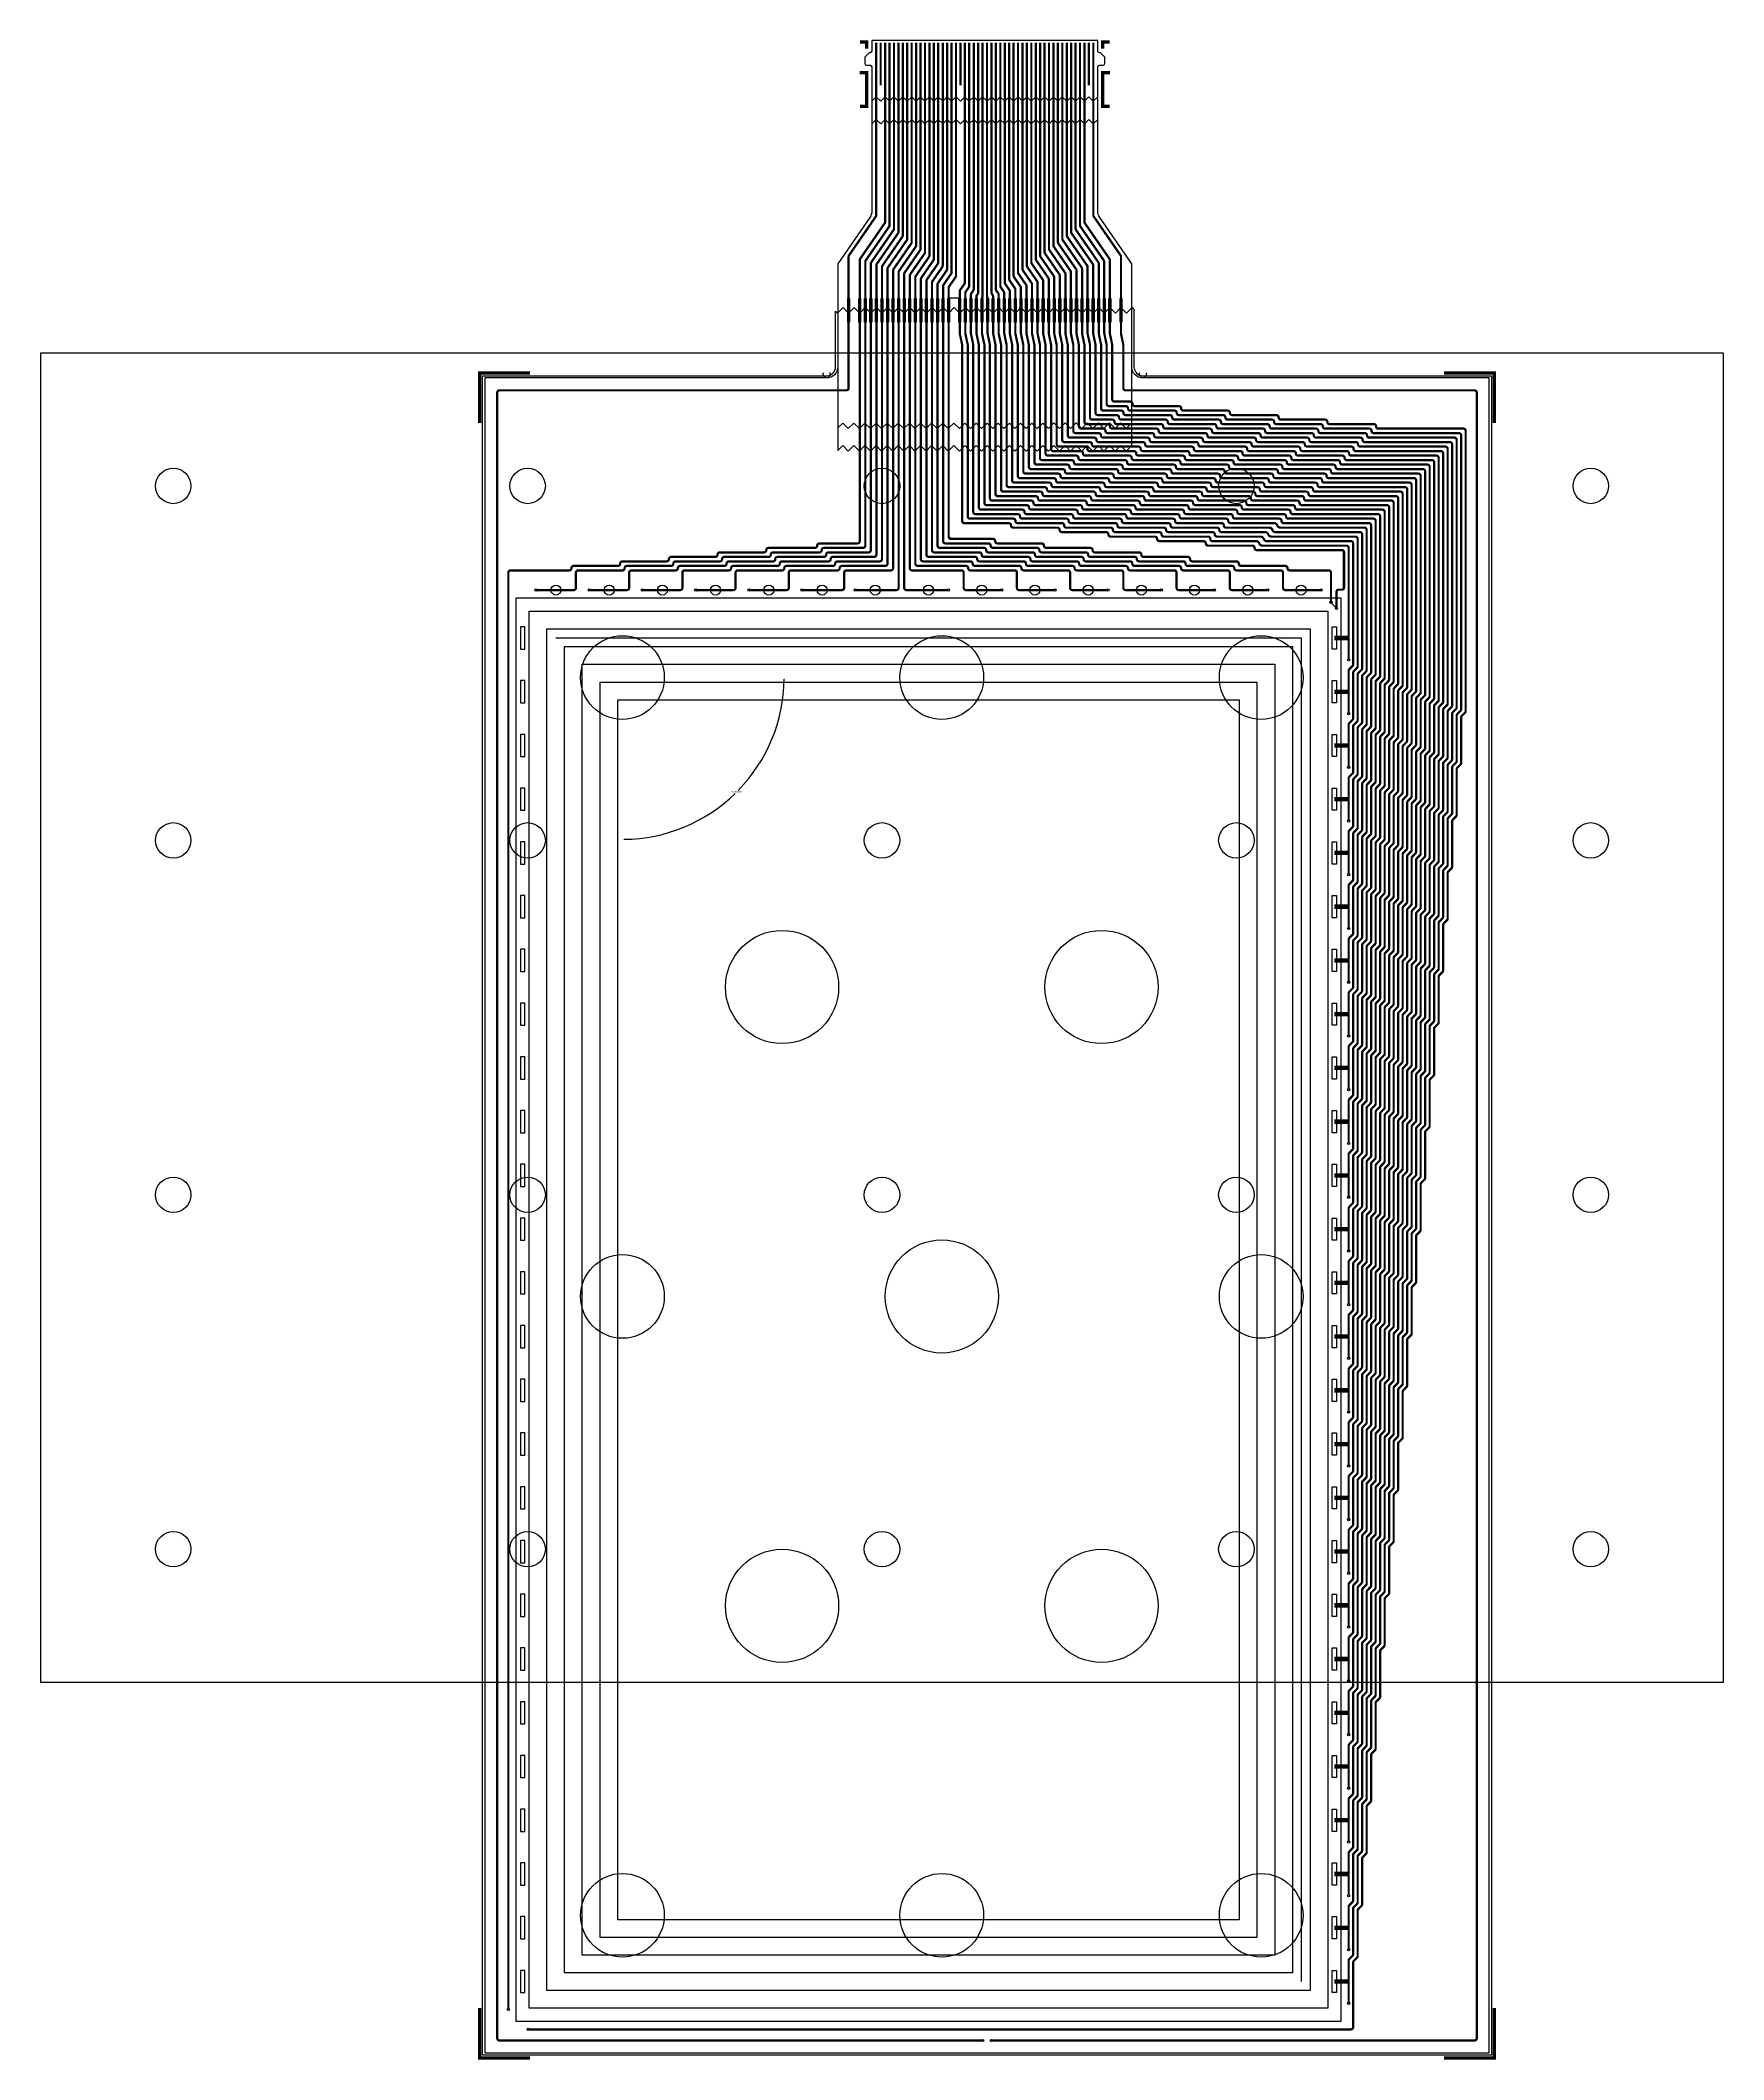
# Model space of a CAD drawing. Header units: millimetres. Extents: x 56 to 246, y -259 to -31.
import ezdxf

# ---------------------------------------------------------------- set-up
doc = ezdxf.new("R2010")
doc.units = ezdxf.units.MM
doc.header["$MEASUREMENT"] = 0
doc.layers.get('0').update_dxf_attribs({"linetype": 'CONTINUOUS'})
doc.layers.get('Defpoints').update_dxf_attribs({"linetype": 'CONTINUOUS'})
for name, color, linetype in [('16', 5, 'CONTINUOUS'), ('17', 1, 'CONTINUOUS'), ('26', 7, 'CONTINUOUS'), ('9', 5, 'CONTINUOUS'), ('9A', 142, 'CONTINUOUS'), ('9B Barrier', 82, 'CONTINUOUS'), ('ACCURACY_CORE', 114, 'CONTINUOUS'), ('ACCURACY_EDGE', 102, 'CONTINUOUS'), ('ACTIVE_AREA', 50, 'CONTINUOUS'), ('JITTER_CORE', 4, 'CONTINUOUS'), ('JITTER_EDGE', 7, 'CONTINUOUS'), ('LINEARITY_EDGE', 193, 'CONTINUOUS'), ('Robot Base', 6, 'CONTINUOUS'), ('SNR_CORE', 63, 'CONTINUOUS'), ('SNR_EDGE', 115, 'CONTINUOUS'), ('X_NODE_CC', 11, 'CONTINUOUS'), ('Y_NODE_CC', 150, 'CONTINUOUS')]:
    doc.layers.add(name, color=color, linetype=linetype)
doc.dimstyles.get("Standard").update_dxf_attribs({"dimtxt": 0.18, "dimasz": 0.18, "dimexe": 0.18, "dimexo": 0.0625, "dimgap": 0.09, "dimtad": 0, "dimtih": 1, "dimtoh": 1, "dimdec": 4, "dimzin": 0, "dimdsep": 46, "dimtxsty": 'STANDARD', "dimcen": 0.09, "dimadec": 0, "dimazin": 0, "dimtfac": 1, "dimtdec": 4, "dimtofl": 0, "dimtmove": 2, "dimatfit": 3, "dimfxl": 1, "dimtolj": 1, "dimtzin": 0, "dimarcsym": 0})

# ---------------------------------------------------------------- blocks, each defined once
blk = doc.blocks.new('*U2')
blk.add_circle((0, 0), 2)
blk = doc.blocks.new('*U3')
at = {"color": 0, "linetype": 'ByBlock'}
for p in [(0, 0), (40, 0), (80, 0), (120, 0), (160, 0), (0, -40), (40, -40), (80, -40), (120, -40), (160, -40), (0, -80), (40, -80), (80, -80), (120, -80), (160, -80), (0, -120), (40, -120), (80, -120), (120, -120), (160, -120)]:
    blk.add_blockref('*U2', p, dxfattribs=at)
blk = doc.blocks.new('*D4')
at = {"layer": 'ACTIVE_AREA', "color": 0, "lineweight": -2, "transparency": 16777216}
for start, end in [(315.7937, 359.4349), (270.5651, 314.1952)]:
    blk.add_arc((122.2, -102.63), 18.25, start, end, dxfattribs=at)
at = {"layer": 'ACTIVE_AREA', "color": 0, "transparency": 16777216}
for points in [[(140.42, -102.81), (140.48, -102.81), (140.45, -102.63)], [(122.38, -120.91), (122.38, -120.85), (122.2, -120.88)]]:
    blk.add_solid(points, dxfattribs=at)
at = {"layer": 'Defpoints', "color": 0, "transparency": 16777216}
for p in [(122.2, -102.63), (122.2, -102.63), (194.3, -102.63), (131.32, -118.43), (122.2, -242.32)]:
    blk.add_point(p, dxfattribs=at)
at = {"layer": 'ACTIVE_AREA', "color": 0, "transparency": 16777216, "insert": (135.1, -115.53), "char_height": 0.18, "attachment_point": 5}
blk.add_mtext('\\A1;90.000000°', dxfattribs=at)

msp = doc.modelspace()

# ---------------------------------------------------------------- linework, layer by layer
at = {"layer": '16'}
msp.add_lwpolyline([(181.32456, -68.19159, -0.415477851), (180.95754, -68.81098, -0.414213562), (179.68754, -67.54098), (179.68754, -55.91227), (176.0779, -50.68714, -0.15229617), (175.85281, -49.96529), (175.85281, -33.7083, -0.414213562), (176.05093, -33.51018), (176.45479, -33.51018, 0.414213562), (176.65291, -33.31206), (176.65291, -32.61064), (176.15292, -32.11064), (176.05093, -32.11064, -0.414213562), (175.85281, -31.91252), (175.85281, -30.7111), (150.35287, -30.7111), (150.35287, -31.91252, -0.414213562), (150.15475, -32.11064), (150.05276, -32.11064), (149.55277, -32.61064), (149.55277, -33.31206, 0.414213562), (149.75089, -33.51018), (150.15475, -33.51018, -0.414213562), (150.35287, -33.7083), (150.35287, -49.96529, -0.15229617), (150.12778, -50.68714), (146.51776, -55.91282), (146.51776, -67.54098, -0.414213562), (145.24776, -68.81098, -0.415477851), (144.88074, -68.19159)], format="xyb", dxfattribs=at)
at = {"layer": '17', "const_width": 0.254}
for points in [[(162.85284, -256.44582), (108.32307, -256.44582, -0.414213562), (108.06907, -256.19182), (108.06907, -70.46198, -0.414213562), (108.32307, -70.20798), (147.47826, -70.20798, 0.414213562), (147.73226, -69.95398), (147.73226, -55.1114, -0.15229617), (147.77593, -54.97136), (150.80928, -50.58043, 0.15229617), (150.85294, -50.44039), (150.85294, -30.9651)], [(109.32307, -252.94507), (109.32307, -90.78198, -0.414213562), (109.57707, -90.52798), (116.19128, -90.52798, 0.414213562), (116.44528, -90.27398), (116.44528, -90.27398, -0.414213562), (116.69928, -90.01998), (121.69012, -90.01998, 0.414213562), (121.94412, -89.76598), (121.94412, -89.76598, -0.414213562), (122.19812, -89.51198), (127.18897, -89.51198, 0.414213562), (127.44297, -89.25798), (127.44297, -89.25798, -0.414213562), (127.69697, -89.00398), (132.68781, -89.00398, 0.414213562), (132.94181, -88.74998), (132.94181, -88.74998, -0.414213562), (133.19581, -88.49598), (138.18666, -88.49598, 0.414213562), (138.44066, -88.24198), (138.44066, -88.24198, -0.414213562), (138.69466, -87.98798), (143.92795, -87.98798, 0.414213562), (144.18195, -87.73398), (144.18195, -87.73398, -0.414213562), (144.43595, -87.47998), (148.73302, -87.47998, 0.414213562), (148.98702, -87.22598), (148.98702, -55.50345, -0.15229617), (149.03114, -55.36197), (151.80927, -51.34048, 0.15229617), (151.85294, -51.20044), (151.85294, -30.9651)], [(111.56983, -255.19183), (204.42861, -255.19183, 0.414213562), (204.68261, -254.93783), (204.68261, -247.63858, -0.198912367), (204.757, -247.45897), (205.11621, -247.09976, 0.198912367), (205.19061, -246.92016), (205.19061, -241.78389, -0.198912367), (205.265, -241.60429), (205.62421, -241.24507, 0.198912367), (205.69861, -241.06547), (205.69861, -235.92914, -0.198912367), (205.773, -235.74953), (206.13226, -235.39028, 0.198912367), (206.20665, -235.21067), (206.20665, -230.07441, -0.198912367), (206.28105, -229.8948), (206.64026, -229.53559, 0.198912367), (206.71465, -229.35599), (206.71465, -224.2197, -0.198912367), (206.78905, -224.0401), (207.14826, -223.68089, 0.198912367), (207.22265, -223.50128), (207.22265, -218.36502, -0.198912367), (207.29705, -218.18541), (207.65621, -217.82625, 0.198912367), (207.73061, -217.64664), (207.73061, -212.51034, -0.198912367), (207.805, -212.33074), (208.16426, -211.97148, 0.198912367), (208.23865, -211.79188), (208.23865, -206.65558, -0.198912367), (208.31305, -206.47597), (208.67221, -206.11681, 0.198912367), (208.74661, -205.9372), (208.74661, -200.8009, -0.198912367), (208.821, -200.6213), (209.18026, -200.26205, 0.198912367), (209.25465, -200.08244), (209.25465, -194.9461, -0.198912367), (209.32905, -194.76649), (209.68826, -194.40728, 0.198912367), (209.76265, -194.22768), (209.76265, -189.09138, -0.198912367), (209.83705, -188.91177), (210.19626, -188.55256, 0.198912367), (210.27065, -188.37296), (210.27065, -183.23671, -0.198912367), (210.34505, -183.0571), (210.70426, -182.69789, 0.198912367), (210.77865, -182.51828), (210.77865, -177.38194, -0.198912367), (210.85305, -177.20234), (211.21221, -176.84317, 0.198912367), (211.28661, -176.66357), (211.28661, -171.52731, -0.198912367), (211.361, -171.34771), (211.72026, -170.98845, 0.198912367), (211.79465, -170.80885), (211.79465, -165.67252, -0.198912367), (211.86905, -165.49291), (212.22826, -165.1337, 0.198912367), (212.30265, -164.9541), (212.30265, -159.8178, -0.198912367), (212.37705, -159.63819), (212.73621, -159.27903, 0.198912367), (212.81061, -159.09942), (212.81061, -153.96316, -0.198912367), (212.885, -153.78355), (213.24426, -153.4243, 0.198912367), (213.31865, -153.24469), (213.31865, -148.10836, -0.198912367), (213.39305, -147.92876), (213.75226, -147.56955, 0.198912367), (213.82665, -147.38994), (213.82665, -142.25368, -0.198912367), (213.90105, -142.07407), (214.26021, -141.7149, 0.198912367), (214.33461, -141.5353), (214.33461, -136.399, -0.198912367), (214.409, -136.2194), (214.76826, -135.86014, 0.198912367), (214.84265, -135.68054), (214.84265, -130.54418, -0.198912367), (214.91705, -130.36458), (215.27626, -130.00537, 0.198912367), (215.35065, -129.82576), (215.35065, -124.68948, -0.198912367), (215.42505, -124.50987), (215.78426, -124.15066, 0.198912367), (215.85865, -123.97106), (215.85865, -118.8348, -0.198912367), (215.93305, -118.6552), (216.29221, -118.29603, 0.198912367), (216.36661, -118.11643), (216.36661, -112.98008, -0.198912367), (216.441, -112.80048), (216.80026, -112.44122, 0.198912367), (216.87465, -112.26162), (216.87465, -107.12533, -0.198912367), (216.94905, -106.94573), (217.30821, -106.58656, 0.198912367), (217.38261, -106.40696), (217.38261, -74.77998, 0.414213562), (217.12861, -74.52598), (207.52028, -74.52598, -0.414213562), (207.26628, -74.27198), (207.26628, -74.27198, 0.414213562), (207.01228, -74.01798), (202.02144, -74.01798, -0.414213562), (201.76744, -73.76398), (201.76744, -73.76398, 0.414213562), (201.51344, -73.50998), (196.52259, -73.50998, -0.414213562), (196.26859, -73.25598), (196.26859, -73.25598, 0.414213562), (196.01459, -73.00198), (191.02375, -73.00198, -0.414213562), (190.76975, -72.74798), (190.76975, -72.74798, 0.414213562), (190.51575, -72.49398), (185.5249, -72.49398, -0.414213562), (185.2709, -72.23998), (185.2709, -72.23998, 0.414213562), (185.0169, -71.98598), (180.02605, -71.98598, -0.414213562), (179.77205, -71.73198), (179.77205, -71.73198, 0.414213562), (179.51805, -71.47798), (177.74198, -71.47798, -0.414213562), (177.48798, -71.22398), (177.48798, -65.09397, 0.052274274), (177.48246, -65.04129), (177.22426, -63.82339, -0.052274274), (177.21874, -63.77071), (177.21874, -55.50345, 0.15229617), (177.17462, -55.36197), (174.39694, -51.34113, -0.15229617), (174.35282, -51.19965), (174.35282, -30.9651)], [(152.35294, -30.9651), (152.35294, -51.57967, -0.15229617), (152.30882, -51.72116), (149.65852, -55.5576, 0.15229617), (149.6144, -55.69909), (149.6144, -87.73398, -0.414213562), (149.3604, -87.98798), (144.94395, -87.98798, 0.414213562), (144.68995, -88.24198), (144.68995, -88.24198, -0.414213562), (144.43595, -88.49598), (139.20266, -88.49598, 0.414213562), (138.94866, -88.74998), (138.94866, -88.74998, -0.414213562), (138.69466, -89.00398), (133.70381, -89.00398, 0.414213562), (133.44981, -89.25798), (133.44981, -89.25798, -0.414213562), (133.19581, -89.51198), (128.20497, -89.51198, 0.414213562), (127.95097, -89.76598), (127.95097, -89.76598, -0.414213562), (127.69697, -90.01998), (122.70612, -90.01998, 0.414213562), (122.45212, -90.27398), (122.45212, -90.27398, -0.414213562), (122.19812, -90.52798), (117.20728, -90.52798, 0.414213562), (116.95328, -90.78198), (116.95328, -92.49648, -0.414213562), (116.69928, -92.75048), (112.44732, -92.75048)], [(152.85294, -30.9651), (152.85294, -51.9597, -0.15229617), (152.80882, -52.10118), (150.2859, -55.75324, 0.15229617), (150.24178, -55.89472), (150.24178, -88.24198, -0.414213562), (149.98778, -88.49598), (145.45195, -88.49598, 0.414213562), (145.19795, -88.74998), (145.19795, -88.74998, -0.414213562), (144.94395, -89.00398), (139.71066, -89.00398, 0.414213562), (139.45666, -89.25798), (139.45666, -89.25798, -0.414213562), (139.20266, -89.51198), (134.21181, -89.51198, 0.414213562), (133.95781, -89.76598), (133.95781, -89.76598, -0.414213562), (133.70381, -90.01998), (128.71297, -90.01998, 0.414213562), (128.45897, -90.27398), (128.45897, -90.27398, -0.414213562), (128.20497, -90.52798), (123.21412, -90.52798, 0.414213562), (122.96012, -90.78198), (122.96012, -92.49648, -0.414213562), (122.70612, -92.75048), (118.45416, -92.75048)], [(153.35293, -30.9651), (153.35293, -52.33973, -0.15229617), (153.30881, -52.48121), (150.91328, -55.94887, 0.15229617), (150.86916, -56.09035), (150.86916, -88.74998, -0.414213562), (150.61516, -89.00398), (145.95995, -89.00398, 0.414213562), (145.70595, -89.25798), (145.70595, -89.25798, -0.414213562), (145.45195, -89.51198), (140.21866, -89.51198, 0.414213562), (139.96466, -89.76598), (139.96466, -89.76598, -0.414213562), (139.71066, -90.01998), (134.71981, -90.01998, 0.414213562), (134.46581, -90.27398), (134.46581, -90.27398, -0.414213562), (134.21181, -90.52798), (129.22097, -90.52798, 0.414213562), (128.96697, -90.78198), (128.96697, -92.49648, -0.414213562), (128.71297, -92.75048), (124.46101, -92.75048)], [(153.85293, -30.9651), (153.85293, -52.71975, -0.15229617), (153.80881, -52.86123), (151.54066, -56.1445, 0.15229617), (151.49654, -56.28598), (151.49654, -89.25798, -0.414213562), (151.24254, -89.51198), (146.46795, -89.51198, 0.414213562), (146.21395, -89.76598), (146.21395, -89.76598, -0.414213562), (145.95995, -90.01998), (140.72666, -90.01998, 0.414213562), (140.47266, -90.27398), (140.47266, -90.27398, -0.414213562), (140.21866, -90.52798), (135.22781, -90.52798, 0.414213562), (134.97381, -90.78198), (134.97381, -92.49648, -0.414213562), (134.71981, -92.75048), (130.46785, -92.75048)], [(154.35293, -30.9651), (154.35293, -53.09978, -0.15229617), (154.30881, -53.24126), (152.16804, -56.34014, 0.15229617), (152.12392, -56.48162), (152.12392, -89.76598, -0.414213562), (151.86992, -90.01998), (146.97595, -90.01998, 0.414213562), (146.72195, -90.27398), (146.72195, -90.27398, -0.414213562), (146.46795, -90.52798), (141.23466, -90.52798, 0.414213562), (140.98066, -90.78198), (140.98066, -92.49648, -0.414213562), (140.72666, -92.75048), (136.4747, -92.75048)], [(154.85292, -30.9651), (154.85292, -53.4798, -0.15229617), (154.80881, -53.62128), (152.79542, -56.53577, 0.15229617), (152.7513, -56.67725), (152.7513, -90.27398, -0.414213562), (152.4973, -90.52798), (147.48395, -90.52798, 0.414213562), (147.22995, -90.78198), (147.22995, -92.49648, -0.414213562), (146.97595, -92.75048), (142.48155, -92.75048)], [(155.35292, -30.9651), (155.35292, -53.85983, -0.15229617), (155.3088, -54.00131), (153.4228, -56.7314, 0.15229617), (153.37868, -56.87288), (153.37868, -92.49648, -0.414213562), (153.12468, -92.75048), (148.48839, -92.75048)], [(159.0012, -92.75048), (154.26006, -92.75048, -0.414213562), (154.00606, -92.49648), (154.00606, -57.06852, -0.15229617), (154.05018, -56.92703), (155.8088, -54.38134, 0.15229617), (155.85292, -54.23985), (155.85292, -30.9651)], [(165.00804, -92.75048), (160.97605, -92.75048, -0.414213562), (160.72205, -92.49648), (160.72205, -90.78198, 0.414213562), (160.46805, -90.52798), (154.88744, -90.52798, -0.414213562), (154.63344, -90.27398), (154.63344, -57.26415, -0.15229617), (154.67756, -57.12267), (156.3088, -54.76136, 0.15229617), (156.35292, -54.61988), (156.35292, -30.9651)], [(171.01489, -92.75048), (166.9829, -92.75048, -0.414213562), (166.7289, -92.49648), (166.7289, -90.78198, 0.414213562), (166.4749, -90.52798), (161.48405, -90.52798, -0.414213562), (161.23005, -90.27398), (161.23005, -90.27398, 0.414213562), (160.97605, -90.01998), (155.51482, -90.01998, -0.414213562), (155.26082, -89.76598), (155.26082, -57.45978, -0.15229617), (155.30494, -57.3183), (156.8088, -55.14139, 0.15229617), (156.85291, -54.99991), (156.85291, -30.9651)], [(177.02174, -92.75048), (172.98975, -92.75048, -0.414213562), (172.73575, -92.49648), (172.73575, -90.78198, 0.414213562), (172.48175, -90.52798), (167.4909, -90.52798, -0.414213562), (167.2369, -90.27398), (167.2369, -90.27398, 0.414213562), (166.9829, -90.01998), (161.99205, -90.01998, -0.414213562), (161.73805, -89.76598), (161.73805, -89.76598, 0.414213562), (161.48405, -89.51198), (156.1422, -89.51198, -0.414213562), (155.8882, -89.25798), (155.8882, -57.65541, -0.15229617), (155.93232, -57.51393), (157.30879, -55.52141, 0.15229617), (157.35291, -55.37993), (157.35291, -30.9651)], [(183.02858, -92.75048), (178.99659, -92.75048, -0.414213562), (178.74259, -92.49648), (178.74259, -90.78198, 0.414213562), (178.48859, -90.52798), (173.49775, -90.52798, -0.414213562), (173.24375, -90.27398), (173.24375, -90.27398, 0.414213562), (172.98975, -90.01998), (167.9989, -90.01998, -0.414213562), (167.7449, -89.76598), (167.7449, -89.76598, 0.414213562), (167.4909, -89.51198), (162.50005, -89.51198, -0.414213562), (162.24605, -89.25798), (162.24605, -89.25798, 0.414213562), (161.99205, -89.00398), (156.76958, -89.00398, -0.414213562), (156.51558, -88.74998), (156.51558, -57.85105, -0.15229617), (156.5597, -57.70956), (157.80879, -55.90144, 0.15229617), (157.85291, -55.75996), (157.85291, -30.9651)], [(189.03543, -92.75048), (185.00344, -92.75048, -0.414213562), (184.74944, -92.49648), (184.74944, -90.78198, 0.414213562), (184.49544, -90.52798), (179.50459, -90.52798, -0.414213562), (179.25059, -90.27398), (179.25059, -90.27398, 0.414213562), (178.99659, -90.01998), (174.00575, -90.01998, -0.414213562), (173.75175, -89.76598), (173.75175, -89.76598, 0.414213562), (173.49775, -89.51198), (168.5069, -89.51198, -0.414213562), (168.2529, -89.25798), (168.2529, -89.25798, 0.414213562), (167.9989, -89.00398), (163.00805, -89.00398, -0.414213562), (162.75405, -88.74998), (162.75405, -88.74998, 0.414213562), (162.50005, -88.49598), (157.39696, -88.49598, -0.414213562), (157.14296, -88.24198), (157.14296, -58.04668, -0.15229617), (157.18708, -57.9052), (158.30879, -56.28146, 0.15229617), (158.35291, -56.13998), (158.35291, -30.9651)], [(195.04227, -92.75048), (191.01028, -92.75048, -0.414213562), (190.75628, -92.49648), (190.75628, -90.78198, 0.414213562), (190.50228, -90.52798), (185.51144, -90.52798, -0.414213562), (185.25744, -90.27398), (185.25744, -90.27398, 0.414213562), (185.00344, -90.01998), (180.01259, -90.01998, -0.414213562), (179.75859, -89.76598), (179.75859, -89.76598, 0.414213562), (179.50459, -89.51198), (174.51375, -89.51198, -0.414213562), (174.25975, -89.25798), (174.25975, -89.25798, 0.414213562), (174.00575, -89.00398), (169.0149, -89.00398, -0.414213562), (168.7609, -88.74998), (168.7609, -88.74998, 0.414213562), (168.5069, -88.49598), (163.51605, -88.49598, -0.414213562), (163.26205, -88.24198), (163.26205, -88.24198, 0.414213562), (163.00805, -87.98798), (158.02434, -87.98798, -0.414213562), (157.77034, -87.73398), (157.77034, -58.24231, -0.15229617), (157.81446, -58.10083), (158.80879, -56.66149, 0.15229617), (158.8529, -56.52001), (158.8529, -30.9651)], [(201.04912, -92.75048), (197.01713, -92.75048, -0.414213562), (196.76313, -92.49648), (196.76313, -90.78198, 0.414213562), (196.50913, -90.52798), (191.51828, -90.52798, -0.414213562), (191.26428, -90.27398), (191.26428, -90.27398, 0.414213562), (191.01028, -90.01998), (186.01944, -90.01998, -0.414213562), (185.76544, -89.76598), (185.76544, -89.76598, 0.414213562), (185.51144, -89.51198), (180.52059, -89.51198, -0.414213562), (180.26659, -89.25798), (180.26659, -89.25798, 0.414213562), (180.01259, -89.00398), (175.02175, -89.00398, -0.414213562), (174.76775, -88.74998), (174.76775, -88.74998, 0.414213562), (174.51375, -88.49598), (169.5229, -88.49598, -0.414213562), (169.2689, -88.24198), (169.2689, -88.24198, 0.414213562), (169.0149, -87.98798), (164.02405, -87.98798, -0.414213562), (163.77005, -87.73398), (163.77005, -87.73398, 0.414213562), (163.51605, -87.47998), (158.65172, -87.47998, -0.414213562), (158.39772, -87.22598), (158.39772, -58.43794, -0.15229617), (158.44184, -58.29646), (159.30878, -57.04152, 0.15229617), (159.3529, -56.90003), (159.3529, -30.9651)], [(202.18061, -94.12548), (202.18061, -90.78198, 0.414213562), (201.92661, -90.52798), (197.52513, -90.52798, -0.414213562), (197.27113, -90.27398), (197.27113, -90.27398, 0.414213562), (197.01713, -90.01998), (192.02628, -90.01998, -0.414213562), (191.77228, -89.76598), (191.77228, -89.76598, 0.414213562), (191.51828, -89.51198), (186.52744, -89.51198, -0.414213562), (186.27344, -89.25798), (186.27344, -89.25798, 0.414213562), (186.01944, -89.00398), (181.02859, -89.00398, -0.414213562), (180.77459, -88.74998), (180.77459, -88.74998, 0.414213562), (180.52059, -88.49598), (175.52975, -88.49598, -0.414213562), (175.27575, -88.24198), (175.27575, -88.24198, 0.414213562), (175.02175, -87.98798), (170.0309, -87.98798, -0.414213562), (169.7769, -87.73398), (169.7769, -87.73398, 0.414213562), (169.5229, -87.47998), (164.53205, -87.47998, -0.414213562), (164.27805, -87.22598), (164.27805, -87.22598, 0.414213562), (164.02405, -86.97198), (159.2791, -86.97198, -0.414213562), (159.0251, -86.71798), (159.0251, -58.63358, -0.15229617), (159.06922, -58.49209), (159.80878, -57.42154, 0.15229617), (159.8529, -57.28006), (159.8529, -30.9651)], [(202.7996, -94.82068), (202.7996, -92.95435, -0.414213562), (203.0536, -92.70035), (203.41261, -92.70035, 0.414213562), (203.66661, -92.44635), (203.66661, -88.49598, 0.414213562), (203.41261, -88.24198), (193.81711, -88.24198, -0.414213562), (193.56311, -87.98798, 0.414213562), (193.30911, -87.73398), (188.30544, -87.73398, -0.414213562), (188.05144, -87.47998), (188.05144, -87.47998, 0.414213562), (187.79744, -87.22598), (182.80659, -87.22598, -0.414213562), (182.55259, -86.97198), (182.55259, -86.97198, 0.414213562), (182.29859, -86.71798), (177.30775, -86.71798, -0.414213562), (177.05375, -86.46398), (177.05375, -86.46398, 0.414213562), (176.79975, -86.20998), (171.8089, -86.20998, -0.414213562), (171.5549, -85.95598), (171.5549, -85.95598, 0.414213562), (171.3009, -85.70198), (166.31005, -85.70198, -0.414213562), (166.05605, -85.44798), (166.05605, -85.44798, 0.414213562), (165.80205, -85.19398), (160.8031, -85.19398, -0.414213562), (160.5491, -84.93998), (160.5491, -65.09397, 0.052274274), (160.54358, -65.04129), (160.28538, -63.82339, -0.052274274), (160.27986, -63.77071), (160.27986, -59.02484, -0.15229617), (160.32398, -58.88336), (160.80877, -58.18159, 0.15229617), (160.85289, -58.04011), (160.85289, -30.9651)], [(204.17461, -100.62162), (204.17461, -87.98798, 0.414213562), (203.92061, -87.73398), (194.43928, -87.73398, -0.317837245), (194.08007, -87.47998, 0.317837245), (193.72086, -87.22598), (188.81344, -87.22598, -0.414213562), (188.55944, -86.97198), (188.55944, -86.97198, 0.414213562), (188.30544, -86.71798), (183.31459, -86.71798, -0.414213562), (183.06059, -86.46398), (183.06059, -86.46398, 0.414213562), (182.80659, -86.20998), (177.81575, -86.20998, -0.414213562), (177.56175, -85.95598), (177.56175, -85.95598, 0.414213562), (177.30775, -85.70198), (172.3169, -85.70198, -0.414213562), (172.0629, -85.44798), (172.0629, -85.44798, 0.414213562), (171.8089, -85.19398), (166.81805, -85.19398, -0.414213562), (166.56405, -84.93998), (166.56405, -84.93998, 0.414213562), (166.31005, -84.68598), (161.43048, -84.68598, -0.414213562), (161.17648, -84.43198), (161.17648, -65.09397, 0.052274274), (161.17096, -65.04129), (160.91276, -63.82339, -0.052274274), (160.90724, -63.77071), (160.90724, -59.22047, -0.15229617), (160.95136, -59.07899), (161.30877, -58.56162, 0.15229617), (161.35289, -58.42014), (161.35289, -30.9651)], [(161.85289, -30.9651), (161.85289, -58.80016, -0.15229617), (161.80877, -58.94164), (161.57874, -59.27463, 0.15229617), (161.53462, -59.41611), (161.53462, -63.77071, 0.052274274), (161.54014, -63.82339), (161.79834, -65.04129, -0.052274274), (161.80386, -65.09397), (161.80386, -83.92398, 0.414213562), (162.05786, -84.17798), (166.81805, -84.17798, -0.414213562), (167.07205, -84.43198), (167.07205, -84.43198, 0.414213562), (167.32605, -84.68598), (172.3169, -84.68598, -0.414213562), (172.5709, -84.93998), (172.5709, -84.93998, 0.414213562), (172.8249, -85.19398), (177.81575, -85.19398, -0.414213562), (178.06975, -85.44798), (178.06975, -85.44798, 0.414213562), (178.32375, -85.70198), (183.31459, -85.70198, -0.414213562), (183.56859, -85.95598), (183.56859, -85.95598, 0.414213562), (183.82259, -86.20998), (188.81344, -86.20998, -0.414213562), (189.06744, -86.46398), (189.06744, -86.46398, 0.414213562), (189.32144, -86.71798), (194.22886, -86.71798, -0.317837245), (194.58807, -86.97198, 0.317837245), (194.94728, -87.22598), (204.42861, -87.22598, -0.414213562), (204.68261, -87.47998), (204.68261, -101.1464, -0.198912367), (204.60821, -101.326), (204.249, -101.68522, 0.198912367), (204.17461, -101.86482), (204.17461, -106.68676)], [(204.17461, -112.7519), (204.17461, -107.92996, -0.198912367), (204.249, -107.75035), (204.60826, -107.3911, 0.198912367), (204.68265, -107.21149), (204.68265, -102.0752, -0.198912367), (204.75705, -101.89559), (205.11621, -101.53643, 0.198912367), (205.19061, -101.35682), (205.19061, -86.97198, 0.414213562), (204.93661, -86.71798), (195.45528, -86.71798, -0.317837245), (195.09607, -86.46398, 0.317837245), (194.73686, -86.20998), (189.82944, -86.20998, -0.414213562), (189.57544, -85.95598), (189.57544, -85.95598, 0.414213562), (189.32144, -85.70198), (184.33059, -85.70198, -0.414213562), (184.07659, -85.44798), (184.07659, -85.44798, 0.414213562), (183.82259, -85.19398), (178.83175, -85.19398, -0.414213562), (178.57775, -84.93998), (178.57775, -84.93998, 0.414213562), (178.32375, -84.68598), (173.3329, -84.68598, -0.414213562), (173.0789, -84.43198), (173.0789, -84.43198, 0.414213562), (172.8249, -84.17798), (167.83405, -84.17798, -0.414213562), (167.58005, -83.92398), (167.58005, -83.92398, 0.414213562), (167.32605, -83.66998), (162.68524, -83.66998, -0.414213562), (162.43124, -83.41598), (162.43124, -65.09397, 0.052274274), (162.42572, -65.04129), (162.16752, -63.82339, -0.052274274), (162.162, -63.77071), (162.162, -59.61174, -0.15229617), (162.20612, -59.47026), (162.30877, -59.32167, 0.15229617), (162.35288, -59.18019), (162.35288, -30.9651)], [(162.85288, -30.9651), (162.85288, -59.56408, -0.128349163), (162.82113, -59.68572, 0.128349163), (162.78938, -59.80737), (162.78938, -63.77071, 0.052274274), (162.7949, -63.82339), (163.0531, -65.04129, -0.052274274), (163.05862, -65.09397), (163.05862, -82.90798, 0.414213562), (163.31262, -83.16198), (167.83405, -83.16198, -0.414213562), (168.08805, -83.41598), (168.08805, -83.41598, 0.414213562), (168.34205, -83.66998), (173.3329, -83.66998, -0.414213562), (173.5869, -83.92398), (173.5869, -83.92398, 0.414213562), (173.8409, -84.17798), (178.83175, -84.17798, -0.414213562), (179.08575, -84.43198), (179.08575, -84.43198, 0.414213562), (179.33975, -84.68598), (184.33059, -84.68598, -0.414213562), (184.58459, -84.93998), (184.58459, -84.93998, 0.414213562), (184.83859, -85.19398), (189.82944, -85.19398, -0.414213562), (190.08344, -85.44798), (190.08344, -85.44798, 0.414213562), (190.33744, -85.70198), (195.20128, -85.70198, -0.317837245), (195.56049, -85.95598, 0.317837245), (195.9197, -86.20998), (205.44461, -86.20998, -0.414213562), (205.69861, -86.46398), (205.69861, -101.56724, -0.198912367), (205.62421, -101.74685), (205.26505, -102.10601, 0.198912367), (205.19065, -102.28562), (205.19065, -107.42191, -0.198912367), (205.11626, -107.60152), (204.757, -107.96077, 0.198912367), (204.68261, -108.14038), (204.68261, -113.27671, -0.198912367), (204.60821, -113.45631), (204.249, -113.81553, 0.198912367), (204.17461, -113.99513), (204.17461, -118.81702)], [(204.17461, -124.88216), (204.17461, -120.0586, -0.198912367), (204.249, -119.87899), (204.60826, -119.51974, 0.198912367), (204.68265, -119.34013), (204.68265, -114.20551, -0.198912367), (204.75705, -114.0259), (205.11621, -113.66674, 0.198912367), (205.19061, -113.48713), (205.19061, -108.3508, -0.198912367), (205.265, -108.1712), (205.62426, -107.81194, 0.198912367), (205.69865, -107.63234), (205.69865, -102.49608, -0.198912367), (205.77305, -102.31648), (206.13221, -101.95731, 0.198912367), (206.20661, -101.77771), (206.20661, -85.95598, 0.414213562), (205.95261, -85.70198), (196.47128, -85.70198, -0.317837245), (196.11207, -85.44798, 0.317837245), (195.75286, -85.19398), (190.84544, -85.19398, -0.414213562), (190.59144, -84.93998), (190.59144, -84.93998, 0.414213562), (190.33744, -84.68598), (185.34659, -84.68598, -0.414213562), (185.09259, -84.43198), (185.09259, -84.43198, 0.414213562), (184.83859, -84.17798), (179.84775, -84.17798, -0.414213562), (179.59375, -83.92398), (179.59375, -83.92398, 0.414213562), (179.33975, -83.66998), (174.3489, -83.66998, -0.414213562), (174.0949, -83.41598), (174.0949, -83.41598, 0.414213562), (173.8409, -83.16198), (168.85005, -83.16198, -0.414213562), (168.59605, -82.90798), (168.59605, -82.90798, 0.414213562), (168.34205, -82.65398), (163.93962, -82.65398, -0.414213562), (163.68562, -82.39998), (163.68562, -65.09397, 0.052274274), (163.6801, -65.04129), (163.4219, -63.82339, -0.052274274), (163.41638, -63.77071), (163.41638, -59.80737, 0.128349163), (163.38463, -59.68572, -0.128349163), (163.35288, -59.56408), (163.35288, -30.9651)], [(175.35282, -30.9651), (175.35282, -50.44039, 0.15229617), (175.39648, -50.58043), (178.42983, -54.97136, -0.15229617), (178.4735, -55.1114), (178.4735, -63.77252, 0.052274274), (178.47902, -63.82519), (178.73722, -65.0431, -0.052274274), (178.74274, -65.09577), (178.74274, -69.95398, 0.414213562), (178.99674, -70.20798), (218.38261, -70.20798, -0.414213562), (218.63661, -70.46198), (218.63661, -256.19182, -0.414213562), (218.38261, -256.44582), (163.85284, -256.44582)], [(163.85288, -30.9651), (163.85288, -59.18019, 0.15229617), (163.89699, -59.32167), (163.99964, -59.47026, -0.15229617), (164.04376, -59.61174), (164.04376, -63.77071, 0.052274274), (164.04928, -63.82339), (164.30748, -65.04129, -0.052274274), (164.313, -65.09397), (164.313, -81.89198, 0.414213562), (164.567, -82.14598), (168.85005, -82.14598, -0.414213562), (169.10405, -82.39998), (169.10405, -82.39998, 0.414213562), (169.35805, -82.65398), (174.3489, -82.65398, -0.414213562), (174.6029, -82.90798), (174.6029, -82.90798, 0.414213562), (174.8569, -83.16198), (179.84775, -83.16198, -0.414213562), (180.10175, -83.41598), (180.10175, -83.41598, 0.414213562), (180.35575, -83.66998), (185.34659, -83.66998, -0.414213562), (185.60059, -83.92398), (185.60059, -83.92398, 0.414213562), (185.85459, -84.17798), (190.84544, -84.17798, -0.414213562), (191.09944, -84.43198), (191.09944, -84.43198, 0.414213562), (191.35344, -84.68598), (196.34428, -84.68598, -0.414213562), (196.59828, -84.93998), (196.59828, -84.93998, 0.414213562), (196.85228, -85.19398), (206.46061, -85.19398, -0.414213562), (206.71461, -85.44798), (206.71461, -101.98813, -0.198912367), (206.64021, -102.16773), (206.28105, -102.5269, 0.198912367), (206.20665, -102.7065), (206.20665, -107.84279, -0.198912367), (206.13226, -108.02239), (205.773, -108.38165, 0.198912367), (205.69861, -108.56125), (205.69861, -113.69755, -0.198912367), (205.62421, -113.87716), (205.26505, -114.23632, 0.198912367), (205.19065, -114.41593), (205.19065, -119.55223, -0.198912367), (205.11626, -119.73183), (204.75705, -120.09104, 0.198912367), (204.68265, -120.27065), (204.68265, -125.40691, -0.198912367), (204.60826, -125.58652), (204.249, -125.94577, 0.198912367), (204.17461, -126.12538), (204.17461, -130.9473)], [(204.17461, -137.01244), (204.17461, -132.19052, -0.198912367), (204.249, -132.01091), (204.60826, -131.65166, 0.198912367), (204.68265, -131.47205), (204.68265, -126.33575, -0.198912367), (204.75705, -126.15615), (205.11626, -125.79694, 0.198912367), (205.19065, -125.61733), (205.19065, -120.48107, -0.198912367), (205.26505, -120.30146), (205.62426, -119.94225, 0.198912367), (205.69865, -119.76265), (205.69865, -114.62639, -0.198912367), (205.77305, -114.44679), (206.13221, -114.08762, 0.198912367), (206.20661, -113.90802), (206.20661, -108.77167, -0.198912367), (206.281, -108.59207), (206.64026, -108.23281, 0.198912367), (206.71465, -108.05321), (206.71465, -102.91692, -0.198912367), (206.78905, -102.73732), (207.14821, -102.37815, 0.198912367), (207.22261, -102.19855), (207.22261, -84.93998, 0.414213562), (206.96861, -84.68598), (197.36028, -84.68598, -0.414213562), (197.10628, -84.43198), (197.10628, -84.43198, 0.414213562), (196.85228, -84.17798), (191.86144, -84.17798, -0.414213562), (191.60744, -83.92398), (191.60744, -83.92398, 0.414213562), (191.35344, -83.66998), (186.36259, -83.66998, -0.414213562), (186.10859, -83.41598), (186.10859, -83.41598, 0.414213562), (185.85459, -83.16198), (180.86375, -83.16198, -0.414213562), (180.60975, -82.90798), (180.60975, -82.90798, 0.414213562), (180.35575, -82.65398), (175.3649, -82.65398, -0.414213562), (175.1109, -82.39998), (175.1109, -82.39998, 0.414213562), (174.8569, -82.14598), (169.86605, -82.14598, -0.414213562), (169.61205, -81.89198), (169.61205, -81.89198, 0.414213562), (169.35805, -81.63798), (165.19438, -81.63798, -0.414213562), (164.94038, -81.38398), (164.94038, -65.09397, 0.052274274), (164.93486, -65.04129), (164.67666, -63.82339, -0.052274274), (164.67114, -63.77071), (164.67114, -59.41611, 0.15229617), (164.62702, -59.27463), (164.39699, -58.94164, -0.15229617), (164.35287, -58.80016), (164.35287, -30.9651)], [(164.85287, -30.9651), (164.85287, -58.42014, 0.15229617), (164.89699, -58.56162), (165.2544, -59.07899, -0.15229617), (165.29852, -59.22047), (165.29852, -63.77071, 0.052274274), (165.30404, -63.82339), (165.56224, -65.04129, -0.052274274), (165.56776, -65.09397), (165.56776, -80.87598, 0.414213562), (165.82176, -81.12998), (169.86605, -81.12998, -0.414213562), (170.12005, -81.38398), (170.12005, -81.38398, 0.414213562), (170.37405, -81.63798), (175.3649, -81.63798, -0.414213562), (175.6189, -81.89198), (175.6189, -81.89198, 0.414213562), (175.8729, -82.14598), (180.86375, -82.14598, -0.414213562), (181.11775, -82.39998), (181.11775, -82.39998, 0.414213562), (181.37175, -82.65398), (186.36259, -82.65398, -0.414213562), (186.61659, -82.90798), (186.61659, -82.90798, 0.414213562), (186.87059, -83.16198), (191.86144, -83.16198, -0.414213562), (192.11544, -83.41598), (192.11544, -83.41598, 0.414213562), (192.36944, -83.66998), (197.36028, -83.66998, -0.414213562), (197.61428, -83.92398), (197.61428, -83.92398, 0.414213562), (197.86828, -84.17798), (207.47661, -84.17798, -0.414213562), (207.73061, -84.43198), (207.73061, -102.40897, -0.198912367), (207.65621, -102.58857), (207.29705, -102.94774, 0.198912367), (207.22265, -103.12734), (207.22265, -108.26363, -0.198912367), (207.14826, -108.44323), (206.789, -108.80249, 0.198912367), (206.71461, -108.98209), (206.71461, -114.11844, -0.198912367), (206.64021, -114.29804), (206.28105, -114.65721, 0.198912367), (206.20665, -114.83681), (206.20665, -119.97307, -0.198912367), (206.13226, -120.15267), (205.77305, -120.51188, 0.198912367), (205.69865, -120.69149), (205.69865, -125.82775, -0.198912367), (205.62426, -126.00736), (205.26505, -126.36657, 0.198912367), (205.19065, -126.54617), (205.19065, -131.68247, -0.198912367), (205.11626, -131.86208), (204.757, -132.22133, 0.198912367), (204.68261, -132.40094), (204.68261, -137.53723, -0.198912367), (204.60821, -137.71684), (204.249, -138.07605, 0.198912367), (204.17461, -138.25565), (204.17461, -143.07757)], [(204.17461, -149.14273), (204.17461, -144.32084, -0.198912367), (204.249, -144.14123), (204.60826, -143.78198, 0.198912367), (204.68265, -143.60237), (204.68265, -138.46603, -0.198912367), (204.75705, -138.28643), (205.11621, -137.92726, 0.198912367), (205.19061, -137.74765), (205.19061, -132.61136, -0.198912367), (205.265, -132.43175), (205.62426, -132.0725, 0.198912367), (205.69865, -131.89289), (205.69865, -126.75661, -0.198912367), (205.77305, -126.57701), (206.13226, -126.2178, 0.198912367), (206.20665, -126.03819), (206.20665, -120.90191, -0.198912367), (206.28105, -120.7223), (206.64026, -120.36309, 0.198912367), (206.71465, -120.18349), (206.71465, -115.04723, -0.198912367), (206.78905, -114.86763), (207.14821, -114.50846, 0.198912367), (207.22261, -114.32886), (207.22261, -109.19251, -0.198912367), (207.297, -109.01291), (207.65626, -108.65365, 0.198912367), (207.73065, -108.47405), (207.73065, -103.33776, -0.198912367), (207.80505, -103.15816), (208.16421, -102.79899, 0.198912367), (208.23861, -102.61939), (208.23861, -83.92398, 0.414213562), (207.98461, -83.66998), (198.37628, -83.66998, -0.414213562), (198.12228, -83.41598), (198.12228, -83.41598, 0.414213562), (197.86828, -83.16198), (192.87744, -83.16198, -0.414213562), (192.62344, -82.90798), (192.62344, -82.90798, 0.414213562), (192.36944, -82.65398), (187.37859, -82.65398, -0.414213562), (187.12459, -82.39998), (187.12459, -82.39998, 0.414213562), (186.87059, -82.14598), (181.87975, -82.14598, -0.414213562), (181.62575, -81.89198), (181.62575, -81.89198, 0.414213562), (181.37175, -81.63798), (176.3809, -81.63798, -0.414213562), (176.1269, -81.38398), (176.1269, -81.38398, 0.414213562), (175.8729, -81.12998), (170.88205, -81.12998, -0.414213562), (170.62805, -80.87598), (170.62805, -80.87598, 0.414213562), (170.37405, -80.62198), (166.44914, -80.62198, -0.414213562), (166.19514, -80.36798), (166.19514, -65.09397, 0.052274274), (166.18962, -65.04129), (165.93142, -63.82339, -0.052274274), (165.9259, -63.77071), (165.9259, -59.02484, 0.15229617), (165.88178, -58.88336), (165.39699, -58.18159, -0.15229617), (165.35287, -58.04011), (165.35287, -30.9651)], [(204.17461, -155.20787), (204.17461, -150.38598, -0.198912367), (204.249, -150.20637), (204.60826, -149.84712, 0.198912367), (204.68265, -149.66751), (204.68265, -144.53121, -0.198912367), (204.75705, -144.35161), (205.11626, -143.9924, 0.198912367), (205.19065, -143.81279), (205.19065, -138.67645, -0.198912367), (205.26505, -138.49685), (205.62421, -138.13768, 0.198912367), (205.69861, -137.95807), (205.69861, -132.82185, -0.198912367), (205.773, -132.64225), (206.13226, -132.28299, 0.198912367), (206.20665, -132.10339), (206.20665, -126.96703, -0.198912367), (206.28105, -126.78743), (206.64026, -126.42822, 0.198912367), (206.71465, -126.24861), (206.71465, -121.11233, -0.198912367), (206.78905, -120.93272), (207.14826, -120.57351, 0.198912367), (207.22265, -120.39391), (207.22265, -115.25765, -0.198912367), (207.29705, -115.07805), (207.65621, -114.71888, 0.198912367), (207.73061, -114.53928), (207.73061, -109.40293, -0.198912367), (207.805, -109.22333), (208.16426, -108.86408, 0.198912367), (208.23865, -108.68447), (208.23865, -103.54818, -0.198912367), (208.31305, -103.36858), (208.67221, -103.00941, 0.198912367), (208.74661, -102.82981), (208.74661, -83.41598, 0.414213562), (208.49261, -83.16198), (198.88428, -83.16198, -0.414213562), (198.63028, -82.90798), (198.63028, -82.90798, 0.414213562), (198.37628, -82.65398), (193.38544, -82.65398, -0.414213562), (193.13144, -82.39998), (193.13144, -82.39998, 0.414213562), (192.87744, -82.14598), (187.88659, -82.14598, -0.414213562), (187.63259, -81.89198), (187.63259, -81.89198, 0.414213562), (187.37859, -81.63798), (182.38775, -81.63798, -0.414213562), (182.13375, -81.38398), (182.13375, -81.38398, 0.414213562), (181.87975, -81.12998), (176.8889, -81.12998, -0.414213562), (176.6349, -80.87598), (176.6349, -80.87598, 0.414213562), (176.3809, -80.62198), (171.39005, -80.62198, -0.414213562), (171.13605, -80.36798), (171.13605, -80.36798, 0.414213562), (170.88205, -80.11398), (167.07652, -80.11398, -0.414213562), (166.82252, -79.85998), (166.82252, -65.09397, 0.052274274), (166.817, -65.04129), (166.5588, -63.82339, -0.052274274), (166.55328, -63.77071), (166.55328, -58.82921, 0.15229617), (166.50916, -58.68773), (165.89698, -57.80157, -0.15229617), (165.85287, -57.66009), (165.85287, -30.9651)], [(204.17461, -161.27301), (204.17461, -156.4511, -0.198912367), (204.249, -156.2715), (204.60821, -155.91229, 0.198912367), (204.68261, -155.73268), (204.68261, -150.5964, -0.198912367), (204.757, -150.41679), (205.11626, -150.05754, 0.198912367), (205.19065, -149.87793), (205.19065, -144.74163, -0.198912367), (205.26505, -144.56203), (205.62426, -144.20282, 0.198912367), (205.69865, -144.02321), (205.69865, -138.88695, -0.198912367), (205.77305, -138.70734), (206.13221, -138.34818, 0.198912367), (206.20661, -138.16857), (206.20661, -133.03227, -0.198912367), (206.281, -132.85267), (206.64026, -132.49341, 0.198912367), (206.71465, -132.31381), (206.71465, -127.17745, -0.198912367), (206.78905, -126.99785), (207.14826, -126.63864, 0.198912367), (207.22265, -126.45903), (207.22265, -121.32275, -0.198912367), (207.29705, -121.14314), (207.65626, -120.78393, 0.198912367), (207.73065, -120.60433), (207.73065, -115.46807, -0.198912367), (207.80505, -115.28847), (208.16421, -114.9293, 0.198912367), (208.23861, -114.7497), (208.23861, -109.61336, -0.198912367), (208.313, -109.43375), (208.67226, -109.0745, 0.198912367), (208.74665, -108.89489), (208.74665, -103.7586, -0.198912367), (208.82105, -103.579), (209.18021, -103.21983, 0.198912367), (209.25461, -103.04023), (209.25461, -82.90798, 0.414213562), (209.00061, -82.65398), (199.39228, -82.65398, -0.414213562), (199.13828, -82.39998), (199.13828, -82.39998, 0.414213562), (198.88428, -82.14598), (193.89344, -82.14598, -0.414213562), (193.63944, -81.89198), (193.63944, -81.89198, 0.414213562), (193.38544, -81.63798), (188.39459, -81.63798, -0.414213562), (188.14059, -81.38398), (188.14059, -81.38398, 0.414213562), (187.88659, -81.12998), (182.89575, -81.12998, -0.414213562), (182.64175, -80.87598), (182.64175, -80.87598, 0.414213562), (182.38775, -80.62198), (177.3969, -80.62198, -0.414213562), (177.1429, -80.36798), (177.1429, -80.36798, 0.414213562), (176.8889, -80.11398), (171.89805, -80.11398, -0.414213562), (171.64405, -79.85998), (171.64405, -79.85998, 0.414213562), (171.39005, -79.60598), (167.7039, -79.60598, -0.414213562), (167.4499, -79.35198), (167.4499, -65.09577, 0.052274274), (167.44438, -65.0431), (167.18618, -63.82519, -0.052274274), (167.18066, -63.77252), (167.18066, -58.63358, 0.15229617), (167.13654, -58.49209), (166.39698, -57.42154, -0.15229617), (166.35286, -57.28006), (166.35286, -30.9651)], [(204.17461, -167.33814), (204.17461, -162.51625, -0.198912367), (204.249, -162.33665), (204.60826, -161.97739, 0.198912367), (204.68265, -161.79779), (204.68265, -156.66148, -0.198912367), (204.75705, -156.48187), (205.11621, -156.12271, 0.198912367), (205.19061, -155.9431), (205.19061, -150.80682, -0.198912367), (205.265, -150.62721), (205.62426, -150.26796, 0.198912367), (205.69865, -150.08835), (205.69865, -144.95205, -0.198912367), (205.77305, -144.77245), (206.13226, -144.41324, 0.198912367), (206.20665, -144.23363), (206.20665, -139.09737, -0.198912367), (206.28105, -138.91776), (206.64021, -138.5586, 0.198912367), (206.71461, -138.37899), (206.71461, -133.24269, -0.198912367), (206.789, -133.06309), (207.14826, -132.70383, 0.198912367), (207.22265, -132.52423), (207.22265, -127.38787, -0.198912367), (207.29705, -127.20827), (207.65626, -126.84906, 0.198912367), (207.73065, -126.66945), (207.73065, -121.53317, -0.198912367), (207.80505, -121.35356), (208.16426, -120.99435, 0.198912367), (208.23865, -120.81475), (208.23865, -115.67849, -0.198912367), (208.31305, -115.49889), (208.67221, -115.13972, 0.198912367), (208.74661, -114.96012), (208.74661, -109.82378, -0.198912367), (208.821, -109.64417), (209.18026, -109.28492, 0.198912367), (209.25465, -109.10531), (209.25465, -103.96903, -0.198912367), (209.32905, -103.78942), (209.68821, -103.43025, 0.198912367), (209.76261, -103.25065), (209.76261, -82.39998, 0.414213562), (209.50861, -82.14598), (199.90028, -82.14598, -0.414213562), (199.64628, -81.89198), (199.64628, -81.89198, 0.414213562), (199.39228, -81.63798), (194.40144, -81.63798, -0.414213562), (194.14744, -81.38398), (194.14744, -81.38398, 0.414213562), (193.89344, -81.12998), (188.90259, -81.12998, -0.414213562), (188.64859, -80.87598), (188.64859, -80.87598, 0.414213562), (188.39459, -80.62198), (183.40375, -80.62198, -0.414213562), (183.14975, -80.36798), (183.14975, -80.36798, 0.414213562), (182.89575, -80.11398), (177.9049, -80.11398, -0.414213562), (177.6509, -79.85998), (177.6509, -79.85998, 0.414213562), (177.3969, -79.60598), (172.40605, -79.60598, -0.414213562), (172.15205, -79.35198), (172.15205, -79.35198, 0.414213562), (171.89805, -79.09798), (168.33128, -79.09798, -0.414213562), (168.07728, -78.84398), (168.07728, -65.09397, 0.052274274), (168.07176, -65.04129), (167.81356, -63.82339, -0.052274274), (167.80804, -63.77071), (167.80804, -58.43794, 0.15229617), (167.76392, -58.29646), (166.89698, -57.04152, -0.15229617), (166.85286, -56.90003), (166.85286, -30.9651)], [(204.17461, -173.40329), (204.17461, -168.58135, -0.198912367), (204.249, -168.40174), (204.60826, -168.04249, 0.198912367), (204.68265, -167.86288), (204.68265, -162.72663, -0.198912367), (204.75705, -162.54703), (205.11626, -162.18782, 0.198912367), (205.19065, -162.00821), (205.19065, -156.8719, -0.198912367), (205.26505, -156.69229), (205.62421, -156.33313, 0.198912367), (205.69861, -156.15352), (205.69861, -151.01727, -0.198912367), (205.773, -150.83766), (206.13226, -150.47841, 0.198912367), (206.20665, -150.29881), (206.20665, -145.16248, -0.198912367), (206.28105, -144.98287), (206.64026, -144.62366, 0.198912367), (206.71465, -144.44405), (206.71465, -139.30779, -0.198912367), (206.78905, -139.12818), (207.14821, -138.76902, 0.198912367), (207.22261, -138.58941), (207.22261, -133.45311, -0.198912367), (207.297, -133.27351), (207.65626, -132.91425, 0.198912367), (207.73065, -132.73465), (207.73065, -127.5983, -0.198912367), (207.80505, -127.41869), (208.16426, -127.05948, 0.198912367), (208.23865, -126.87987), (208.23865, -121.74359, -0.198912367), (208.31305, -121.56398), (208.67226, -121.20477, 0.198912367), (208.74665, -121.02517), (208.74665, -115.88891, -0.198912367), (208.82105, -115.70931), (209.18021, -115.35014, 0.198912367), (209.25461, -115.17054), (209.25461, -110.0342, -0.198912367), (209.329, -109.85459), (209.68826, -109.49534, 0.198912367), (209.76265, -109.31573), (209.76265, -104.17945, -0.198912367), (209.83705, -103.99984), (210.19621, -103.64067, 0.198912367), (210.27061, -103.46107), (210.27061, -81.89198, 0.414213562), (210.01661, -81.63798), (200.40828, -81.63798, -0.414213562), (200.15428, -81.38398), (200.15428, -81.38398, 0.414213562), (199.90028, -81.12998), (194.90944, -81.12998, -0.414213562), (194.65544, -80.87598), (194.65544, -80.87598, 0.414213562), (194.40144, -80.62198), (189.41059, -80.62198, -0.414213562), (189.15659, -80.36798), (189.15659, -80.36798, 0.414213562), (188.90259, -80.11398), (183.91175, -80.11398, -0.414213562), (183.65775, -79.85998), (183.65775, -79.85998, 0.414213562), (183.40375, -79.60598), (178.4129, -79.60598, -0.414213562), (178.1589, -79.35198), (178.1589, -79.35198, 0.414213562), (177.9049, -79.09798), (172.91405, -79.09798, -0.414213562), (172.66005, -78.84398), (172.66005, -78.84398, 0.414213562), (172.40605, -78.58998), (168.95866, -78.58998, -0.414213562), (168.70466, -78.33598), (168.70466, -65.09397, 0.052274274), (168.69914, -65.04129), (168.44094, -63.82339, -0.052274274), (168.43542, -63.77071), (168.43542, -58.24231, 0.15229617), (168.3913, -58.10083), (167.39697, -56.66149, -0.15229617), (167.35286, -56.52001), (167.35286, -30.9651)], [(204.17461, -179.46843), (204.17461, -174.64649, -0.198912367), (204.249, -174.46688), (204.60821, -174.10767, 0.198912367), (204.68261, -173.92807), (204.68261, -168.79177, -0.198912367), (204.757, -168.61216), (205.11626, -168.25291, 0.198912367), (205.19065, -168.0733), (205.19065, -162.93705, -0.198912367), (205.26505, -162.75745), (205.62426, -162.39824, 0.198912367), (205.69865, -162.21863), (205.69865, -157.08233, -0.198912367), (205.77305, -156.90273), (206.13221, -156.54356, 0.198912367), (206.20661, -156.36396), (206.20661, -151.22769, -0.198912367), (206.281, -151.04809), (206.64026, -150.68883, 0.198912367), (206.71465, -150.50923), (206.71465, -145.3729, -0.198912367), (206.78905, -145.19329), (207.14826, -144.83408, 0.198912367), (207.22265, -144.65448), (207.22265, -139.51821, -0.198912367), (207.29705, -139.3386), (207.65621, -138.97944, 0.198912367), (207.73061, -138.79983), (207.73061, -133.66353, -0.198912367), (207.805, -133.48393), (208.16426, -133.12468, 0.198912367), (208.23865, -132.94507), (208.23865, -127.80872, -0.198912367), (208.31305, -127.62911), (208.67226, -127.2699, 0.198912367), (208.74665, -127.0903), (208.74665, -121.95401, -0.198912367), (208.82105, -121.7744), (209.18026, -121.41519, 0.198912367), (209.25465, -121.23559), (209.25465, -116.09934, -0.198912367), (209.32905, -115.91973), (209.68821, -115.56056, 0.198912367), (209.76261, -115.38096), (209.76261, -110.24462, -0.198912367), (209.837, -110.06501), (210.19626, -109.70576, 0.198912367), (210.27065, -109.52615), (210.27065, -104.38987, -0.198912367), (210.34505, -104.21026), (210.70421, -103.85109, 0.198912367), (210.77861, -103.67149), (210.77861, -81.38398, 0.414213562), (210.52461, -81.12998), (200.91628, -81.12998, -0.414213562), (200.66228, -80.87598), (200.66228, -80.87598, 0.414213562), (200.40828, -80.62198), (195.41744, -80.62198, -0.414213562), (195.16344, -80.36798), (195.16344, -80.36798, 0.414213562), (194.90944, -80.11398), (189.91859, -80.11398, -0.414213562), (189.66459, -79.85998), (189.66459, -79.85998, 0.414213562), (189.41059, -79.60598), (184.41975, -79.60598, -0.414213562), (184.16575, -79.35198), (184.16575, -79.35198, 0.414213562), (183.91175, -79.09798), (178.9209, -79.09798, -0.414213562), (178.6669, -78.84398), (178.6669, -78.84398, 0.414213562), (178.4129, -78.58998), (173.42205, -78.58998, -0.414213562), (173.16805, -78.33598), (173.16805, -78.33598, 0.414213562), (172.91405, -78.08198), (169.58604, -78.08198, -0.414213562), (169.33204, -77.82798), (169.33204, -65.09397, 0.052274274), (169.32652, -65.04129), (169.06832, -63.82339, -0.052274274), (169.0628, -63.77071), (169.0628, -58.04668, 0.15229617), (169.01868, -57.9052), (167.89697, -56.28146, -0.15229617), (167.85285, -56.13998), (167.85285, -30.9651)], [(204.17461, -185.53357), (204.17461, -180.71167, -0.198912367), (204.249, -180.53207), (204.60826, -180.17281, 0.198912367), (204.68265, -179.99321), (204.68265, -174.85686, -0.198912367), (204.75705, -174.67726), (205.11621, -174.31809, 0.198912367), (205.19061, -174.13849), (205.19061, -169.00219, -0.198912367), (205.265, -168.82259), (205.62426, -168.46333, 0.198912367), (205.69865, -168.28373), (205.69865, -163.14747, -0.198912367), (205.77305, -162.96787), (206.13226, -162.60866, 0.198912367), (206.20665, -162.42905), (206.20665, -157.29275, -0.198912367), (206.28105, -157.11315), (206.64021, -156.75398, 0.198912367), (206.71461, -156.57438), (206.71461, -151.43811, -0.198912367), (206.789, -151.25851), (207.14826, -150.89925, 0.198912367), (207.22265, -150.71965), (207.22265, -145.58332, -0.198912367), (207.29705, -145.40371), (207.65626, -145.0445, 0.198912367), (207.73065, -144.8649), (207.73065, -139.72863, -0.198912367), (207.80505, -139.54902), (208.16421, -139.18986, 0.198912367), (208.23861, -139.01025), (208.23861, -133.87396, -0.198912367), (208.313, -133.69435), (208.67226, -133.3351, 0.198912367), (208.74665, -133.15549), (208.74665, -128.01914, -0.198912367), (208.82105, -127.83953), (209.18026, -127.48032, 0.198912367), (209.25465, -127.30072), (209.25465, -122.16443, -0.198912367), (209.32905, -121.98482), (209.68826, -121.62561, 0.198912367), (209.76265, -121.44601), (209.76265, -116.30976, -0.198912367), (209.83705, -116.13015), (210.19621, -115.77098, 0.198912367), (210.27061, -115.59138), (210.27061, -110.45504, -0.198912367), (210.345, -110.27543), (210.70426, -109.91618, 0.198912367), (210.77865, -109.73657), (210.77865, -104.60029, -0.198912367), (210.85305, -104.42068), (211.21221, -104.06152, 0.198912367), (211.28661, -103.88191), (211.28661, -80.87598, 0.414213562), (211.03261, -80.62198), (201.42428, -80.62198, -0.414213562), (201.17028, -80.36798), (201.17028, -80.36798, 0.414213562), (200.91628, -80.11398), (195.92544, -80.11398, -0.414213562), (195.67144, -79.85998), (195.67144, -79.85998, 0.414213562), (195.41744, -79.60598), (190.42659, -79.60598, -0.414213562), (190.17259, -79.35198), (190.17259, -79.35198, 0.414213562), (189.91859, -79.09798), (184.92775, -79.09798, -0.414213562), (184.67375, -78.84398), (184.67375, -78.84398, 0.414213562), (184.41975, -78.58998), (179.4289, -78.58998, -0.414213562), (179.1749, -78.33598), (179.1749, -78.33598, 0.414213562), (178.9209, -78.08198), (173.93005, -78.08198, -0.414213562), (173.67605, -77.82798), (173.67605, -77.82798, 0.414213562), (173.42205, -77.57398), (170.21342, -77.57398, -0.414213562), (169.95942, -77.31998), (169.95942, -65.09397, 0.052274274), (169.9539, -65.04129), (169.6957, -63.82339, -0.052274274), (169.69018, -63.77071), (169.69018, -57.85105, 0.15229617), (169.64606, -57.70956), (168.39697, -55.90144, -0.15229617), (168.35285, -55.75996), (168.35285, -30.9651)], [(204.17461, -191.59869), (204.17461, -186.77677, -0.198912367), (204.249, -186.59716), (204.60826, -186.23791, 0.198912367), (204.68265, -186.0583), (204.68265, -180.92205, -0.198912367), (204.75705, -180.74244), (205.11626, -180.38323, 0.198912367), (205.19065, -180.20363), (205.19065, -175.06728, -0.198912367), (205.26505, -174.88768), (205.62421, -174.52851, 0.198912367), (205.69861, -174.34891), (205.69861, -169.21269, -0.198912367), (205.773, -169.03308), (206.13226, -168.67383, 0.198912367), (206.20665, -168.49422), (206.20665, -163.35789, -0.198912367), (206.28105, -163.17829), (206.64026, -162.81908, 0.198912367), (206.71465, -162.63947), (206.71465, -157.50317, -0.198912367), (206.78905, -157.32357), (207.14821, -156.9644, 0.198912367), (207.22261, -156.7848), (207.22261, -151.64853, -0.198912367), (207.297, -151.46893), (207.65626, -151.10967, 0.198912367), (207.73065, -150.93007), (207.73065, -145.79374, -0.198912367), (207.80505, -145.61413), (208.16426, -145.25492, 0.198912367), (208.23865, -145.07532), (208.23865, -139.93905, -0.198912367), (208.31305, -139.75945), (208.67221, -139.40028, 0.198912367), (208.74661, -139.22067), (208.74661, -134.08438, -0.198912367), (208.821, -133.90477), (209.18026, -133.54552, 0.198912367), (209.25465, -133.36591), (209.25465, -128.22956, -0.198912367), (209.32905, -128.04995), (209.68826, -127.69074, 0.198912367), (209.76265, -127.51114), (209.76265, -122.37485, -0.198912367), (209.83705, -122.19525), (210.19626, -121.83604, 0.198912367), (210.27065, -121.65643), (210.27065, -116.52018, -0.198912367), (210.34505, -116.34057), (210.70421, -115.98141, 0.198912367), (210.77861, -115.8018), (210.77861, -110.66546, -0.198912367), (210.853, -110.48585), (211.21226, -110.1266, 0.198912367), (211.28665, -109.94699), (211.28665, -104.81071, -0.198912367), (211.36105, -104.6311), (211.72021, -104.27194, 0.198912367), (211.79461, -104.09233), (211.79461, -80.36798, 0.414213562), (211.54061, -80.11398), (201.93228, -80.11398, -0.414213562), (201.67828, -79.85998), (201.67828, -79.85998, 0.414213562), (201.42428, -79.60598), (196.43344, -79.60598, -0.414213562), (196.17944, -79.35198), (196.17944, -79.35198, 0.414213562), (195.92544, -79.09798), (190.93459, -79.09798, -0.414213562), (190.68059, -78.84398), (190.68059, -78.84398, 0.414213562), (190.42659, -78.58998), (185.43575, -78.58998, -0.414213562), (185.18175, -78.33598), (185.18175, -78.33598, 0.414213562), (184.92775, -78.08198), (179.9369, -78.08198, -0.414213562), (179.6829, -77.82798), (179.6829, -77.82798, 0.414213562), (179.4289, -77.57398), (174.43805, -77.57398, -0.414213562), (174.18405, -77.31998), (174.18405, -77.31998, 0.414213562), (173.93005, -77.06598), (170.8408, -77.06598, -0.414213562), (170.5868, -76.81198), (170.5868, -65.09397, 0.052274274), (170.58128, -65.04129), (170.32308, -63.82339, -0.052274274), (170.31756, -63.77071), (170.31756, -57.65541, 0.15229617), (170.27344, -57.51393), (168.89697, -55.52141, -0.15229617), (168.85285, -55.37993), (168.85285, -30.9651)], [(204.17461, -197.66384), (204.17461, -192.84195, -0.198912367), (204.249, -192.66234), (204.60826, -192.30309, 0.198912367), (204.68265, -192.12348), (204.68265, -186.98714, -0.198912367), (204.75705, -186.80754), (205.11626, -186.44833, 0.198912367), (205.19065, -186.26872), (205.19065, -181.13247, -0.198912367), (205.26505, -180.95286), (205.62426, -180.59365, 0.198912367), (205.69865, -180.41405), (205.69865, -175.27774, -0.198912367), (205.77305, -175.09813), (206.13221, -174.73897, 0.198912367), (206.20661, -174.55936), (206.20661, -169.42311, -0.198912367), (206.281, -169.2435), (206.64026, -168.88425, 0.198912367), (206.71465, -168.70464), (206.71465, -163.56831, -0.198912367), (206.78905, -163.38871), (207.14826, -163.0295, 0.198912367), (207.22265, -162.84989), (207.22265, -157.71359, -0.198912367), (207.29705, -157.53399), (207.65621, -157.17482, 0.198912367), (207.73061, -156.99522), (207.73061, -151.85895, -0.198912367), (207.805, -151.67935), (208.16426, -151.32009, 0.198912367), (208.23865, -151.14049), (208.23865, -146.00416, -0.198912367), (208.31305, -145.82455), (208.67226, -145.46534, 0.198912367), (208.74665, -145.28574), (208.74665, -140.14947, -0.198912367), (208.82105, -139.96987), (209.18021, -139.6107, 0.198912367), (209.25461, -139.43109), (209.25461, -134.2948, -0.198912367), (209.329, -134.11519), (209.68826, -133.75594, 0.198912367), (209.76265, -133.57633), (209.76265, -128.43998, -0.198912367), (209.83705, -128.26037), (210.19626, -127.90116, 0.198912367), (210.27065, -127.72156), (210.27065, -122.58527, -0.198912367), (210.34505, -122.40567), (210.70426, -122.04646, 0.198912367), (210.77865, -121.86685), (210.77865, -116.7306, -0.198912367), (210.85305, -116.55099), (211.21221, -116.19183, 0.198912367), (211.28661, -116.01222), (211.28661, -110.87588, -0.198912367), (211.361, -110.69627), (211.72026, -110.33702, 0.198912367), (211.79465, -110.15741), (211.79465, -105.02113, -0.198912367), (211.86905, -104.84152), (212.22821, -104.48236, 0.198912367), (212.30261, -104.30275), (212.30261, -79.85998, 0.414213562), (212.04861, -79.60598), (202.44028, -79.60598, -0.414213562), (202.18628, -79.35198), (202.18628, -79.35198, 0.414213562), (201.93228, -79.09798), (196.94144, -79.09798, -0.414213562), (196.68744, -78.84398), (196.68744, -78.84398, 0.414213562), (196.43344, -78.58998), (191.44259, -78.58998, -0.414213562), (191.18859, -78.33598), (191.18859, -78.33598, 0.414213562), (190.93459, -78.08198), (185.94375, -78.08198, -0.414213562), (185.68975, -77.82798), (185.68975, -77.82798, 0.414213562), (185.43575, -77.57398), (180.4449, -77.57398, -0.414213562), (180.1909, -77.31998), (180.1909, -77.31998, 0.414213562), (179.9369, -77.06598), (174.94605, -77.06598, -0.414213562), (174.69205, -76.81198), (174.69205, -76.81198, 0.414213562), (174.43805, -76.55798), (171.46818, -76.55798, -0.414213562), (171.21418, -76.30398), (171.21418, -65.09577, 0.052274274), (171.20866, -65.0431), (170.95046, -63.82519, -0.052274274), (170.94494, -63.77252), (170.94494, -57.45978, 0.15229617), (170.90082, -57.3183), (169.39696, -55.14139, -0.15229617), (169.35285, -54.99991), (169.35285, -30.9651)], [(204.17461, -203.72898), (204.17461, -198.90703, -0.198912367), (204.249, -198.72743), (204.60826, -198.36817, 0.198912367), (204.68265, -198.18857), (204.68265, -193.05233, -0.198912367), (204.75705, -192.87272), (205.11626, -192.51351, 0.198912367), (205.19065, -192.33391), (205.19065, -187.19756, -0.198912367), (205.26505, -187.01796), (205.62426, -186.65875, 0.198912367), (205.69865, -186.47914), (205.69865, -181.34292, -0.198912367), (205.77305, -181.16332), (206.13226, -180.80411, 0.198912367), (206.20665, -180.6245), (206.20665, -175.48816, -0.198912367), (206.28105, -175.30855), (206.64021, -174.94939, 0.198912367), (206.71461, -174.76978), (206.71461, -169.63353, -0.198912367), (206.789, -169.45392), (207.14826, -169.09467, 0.198912367), (207.22265, -168.91506), (207.22265, -163.77873, -0.198912367), (207.29705, -163.59913), (207.65626, -163.23992, 0.198912367), (207.73065, -163.06031), (207.73065, -157.92401, -0.198912367), (207.80505, -157.74441), (208.16421, -157.38524, 0.198912367), (208.23861, -157.20564), (208.23861, -152.06937, -0.198912367), (208.313, -151.88977), (208.67226, -151.53051, 0.198912367), (208.74665, -151.35091), (208.74665, -146.21458, -0.198912367), (208.82105, -146.03497), (209.18026, -145.67576, 0.198912367), (209.25465, -145.49616), (209.25465, -140.35989, -0.198912367), (209.32905, -140.18029), (209.68821, -139.82112, 0.198912367), (209.76261, -139.64151), (209.76261, -134.50522, -0.198912367), (209.837, -134.32561), (210.19626, -133.96636, 0.198912367), (210.27065, -133.78675), (210.27065, -128.6504, -0.198912367), (210.34505, -128.47079), (210.70426, -128.11158, 0.198912367), (210.77865, -127.93198), (210.77865, -122.79569, -0.198912367), (210.85305, -122.61609), (211.21226, -122.25688, 0.198912367), (211.28665, -122.07727), (211.28665, -116.94102, -0.198912367), (211.36105, -116.76141), (211.72021, -116.40225, 0.198912367), (211.79461, -116.22264), (211.79461, -111.0863, -0.198912367), (211.869, -110.90669), (212.22826, -110.54744, 0.198912367), (212.30265, -110.36783), (212.30265, -105.23155, -0.198912367), (212.37705, -105.05194), (212.73621, -104.69278, 0.198912367), (212.81061, -104.51317), (212.81061, -79.35198, 0.414213562), (212.55661, -79.09798), (202.94828, -79.09798, -0.414213562), (202.69428, -78.84398), (202.69428, -78.84398, 0.414213562), (202.44028, -78.58998), (197.44944, -78.58998, -0.414213562), (197.19544, -78.33598), (197.19544, -78.33598, 0.414213562), (196.94144, -78.08198), (191.95059, -78.08198, -0.414213562), (191.69659, -77.82798), (191.69659, -77.82798, 0.414213562), (191.44259, -77.57398), (186.45175, -77.57398, -0.414213562), (186.19775, -77.31998), (186.19775, -77.31998, 0.414213562), (185.94375, -77.06598), (180.9529, -77.06598, -0.414213562), (180.6989, -76.81198), (180.6989, -76.81198, 0.414213562), (180.4449, -76.55798), (175.45405, -76.55798, -0.414213562), (175.20005, -76.30398), (175.20005, -76.30398, 0.414213562), (174.94605, -76.04998), (172.09556, -76.04998, -0.414213562), (171.84156, -75.79598), (171.84156, -65.09397, 0.052274274), (171.83604, -65.04129), (171.57784, -63.82339, -0.052274274), (171.57232, -63.77071), (171.57232, -57.26415, 0.15229617), (171.5282, -57.12267), (169.89696, -54.76136, -0.15229617), (169.85284, -54.61988), (169.85284, -30.9651)], [(204.17461, -209.79412), (204.17461, -204.97223, -0.198912367), (204.249, -204.79262), (204.60821, -204.43341, 0.198912367), (204.68261, -204.25381), (204.68261, -199.11745, -0.198912367), (204.757, -198.93785), (205.11626, -198.57859, 0.198912367), (205.19065, -198.39899), (205.19065, -193.26275, -0.198912367), (205.26505, -193.08314), (205.62426, -192.72393, 0.198912367), (205.69865, -192.54433), (205.69865, -187.40802, -0.198912367), (205.77305, -187.22841), (206.13226, -186.8692, 0.198912367), (206.20665, -186.68959), (206.20665, -181.55334, -0.198912367), (206.28105, -181.37374), (206.64026, -181.01453, 0.198912367), (206.71465, -180.83492), (206.71465, -175.69858, -0.198912367), (206.78905, -175.51897), (207.14821, -175.15981, 0.198912367), (207.22261, -174.9802), (207.22261, -169.84395, -0.198912367), (207.297, -169.66434), (207.65626, -169.30509, 0.198912367), (207.73065, -169.12548), (207.73065, -163.98915, -0.198912367), (207.80505, -163.80955), (208.16426, -163.45034, 0.198912367), (208.23865, -163.27073), (208.23865, -158.13444, -0.198912367), (208.31305, -157.95483), (208.67221, -157.59566, 0.198912367), (208.74661, -157.41606), (208.74661, -152.27979, -0.198912367), (208.821, -152.10019), (209.18026, -151.74093, 0.198912367), (209.25465, -151.56133), (209.25465, -146.425, -0.198912367), (209.32905, -146.24539), (209.68826, -145.88618, 0.198912367), (209.76265, -145.70658), (209.76265, -140.57031, -0.198912367), (209.83705, -140.39071), (210.19621, -140.03154, 0.198912367), (210.27061, -139.85194), (210.27061, -134.71564, -0.198912367), (210.345, -134.53603), (210.70426, -134.17678, 0.198912367), (210.77865, -133.99717), (210.77865, -128.86082, -0.198912367), (210.85305, -128.68121), (211.21226, -128.322, 0.198912367), (211.28665, -128.1424), (211.28665, -123.00611, -0.198912367), (211.36105, -122.82651), (211.72026, -122.4673, 0.198912367), (211.79465, -122.28769), (211.79465, -117.15144, -0.198912367), (211.86905, -116.97183), (212.22821, -116.61267, 0.198912367), (212.30261, -116.43306), (212.30261, -111.29672, -0.198912367), (212.377, -111.11711), (212.73626, -110.75786, 0.198912367), (212.81065, -110.57825), (212.81065, -105.44197, -0.198912367), (212.88505, -105.26236), (213.24421, -104.9032, 0.198912367), (213.31861, -104.72359), (213.31861, -78.84398, 0.414213562), (213.06461, -78.58998), (203.45628, -78.58998, -0.414213562), (203.20228, -78.33598), (203.20228, -78.33598, 0.414213562), (202.94828, -78.08198), (197.95744, -78.08198, -0.414213562), (197.70344, -77.82798), (197.70344, -77.82798, 0.414213562), (197.44944, -77.57398), (192.45859, -77.57398, -0.414213562), (192.20459, -77.31998), (192.20459, -77.31998, 0.414213562), (191.95059, -77.06598), (186.95975, -77.06598, -0.414213562), (186.70575, -76.81198), (186.70575, -76.81198, 0.414213562), (186.45175, -76.55798), (181.4609, -76.55798, -0.414213562), (181.2069, -76.30398), (181.2069, -76.30398, 0.414213562), (180.9529, -76.04998), (175.96205, -76.04998, -0.414213562), (175.70805, -75.79598), (175.70805, -75.79598, 0.414213562), (175.45405, -75.54198), (172.72294, -75.54198, -0.414213562), (172.46894, -75.28798), (172.46894, -65.09397, 0.052274274), (172.46342, -65.04129), (172.20522, -63.82339, -0.052274274), (172.1997, -63.77071), (172.1997, -57.06852, 0.15229617), (172.15558, -56.92703), (170.39696, -54.38134, -0.15229617), (170.35284, -54.23985), (170.35284, -30.9651)], [(204.17461, -215.85925), (204.17461, -211.03732, -0.198912367), (204.249, -210.85772), (204.60826, -210.49846, 0.198912367), (204.68265, -210.31886), (204.68265, -205.1826, -0.198912367), (204.75705, -205.003), (205.11621, -204.64383, 0.198912367), (205.19061, -204.46423), (205.19061, -199.32787, -0.198912367), (205.265, -199.14827), (205.62426, -198.78901, 0.198912367), (205.69865, -198.60941), (205.69865, -193.47315, -0.198912367), (205.77305, -193.29355), (206.13226, -192.93434, 0.198912367), (206.20665, -192.75473), (206.20665, -187.61844, -0.198912367), (206.28105, -187.43883), (206.64026, -187.07962, 0.198912367), (206.71465, -186.90002), (206.71465, -181.76376, -0.198912367), (206.78905, -181.58416), (207.14826, -181.22495, 0.198912367), (207.22265, -181.04534), (207.22265, -175.909, -0.198912367), (207.29705, -175.72939), (207.65621, -175.37023, 0.198912367), (207.73061, -175.19062), (207.73061, -170.05437, -0.198912367), (207.805, -169.87476), (208.16426, -169.51551, 0.198912367), (208.23865, -169.3359), (208.23865, -164.19957, -0.198912367), (208.31305, -164.01997), (208.67226, -163.66076, 0.198912367), (208.74665, -163.48115), (208.74665, -158.34486, -0.198912367), (208.82105, -158.16525), (209.18021, -157.80608, 0.198912367), (209.25461, -157.62648), (209.25461, -152.49021, -0.198912367), (209.329, -152.31061), (209.68826, -151.95135, 0.198912367), (209.76265, -151.77175), (209.76265, -146.63542, -0.198912367), (209.83705, -146.45581), (210.19626, -146.0966, 0.198912367), (210.27065, -145.917), (210.27065, -140.78073, -0.198912367), (210.34505, -140.60113), (210.70421, -140.24196, 0.198912367), (210.77861, -140.06236), (210.77861, -134.92606, -0.198912367), (210.853, -134.74645), (211.21226, -134.3872, 0.198912367), (211.28665, -134.20759), (211.28665, -129.07124, -0.198912367), (211.36105, -128.89163), (211.72026, -128.53242, 0.198912367), (211.79465, -128.35282), (211.79465, -123.21653, -0.198912367), (211.86905, -123.03693), (212.22826, -122.67772, 0.198912367), (212.30265, -122.49811), (212.30265, -117.36186, -0.198912367), (212.37705, -117.18225), (212.73621, -116.82309, 0.198912367), (212.81061, -116.64348), (212.81061, -111.50714, -0.198912367), (212.885, -111.32753), (213.24426, -110.96828, 0.198912367), (213.31865, -110.78867), (213.31865, -105.65239, -0.198912367), (213.39305, -105.47278), (213.75221, -105.11362, 0.198912367), (213.82661, -104.93401), (213.82661, -78.33598, 0.414213562), (213.57261, -78.08198), (203.96428, -78.08198, -0.414213562), (203.71028, -77.82798), (203.71028, -77.82798, 0.414213562), (203.45628, -77.57398), (198.46544, -77.57398, -0.414213562), (198.21144, -77.31998), (198.21144, -77.31998, 0.414213562), (197.95744, -77.06598), (192.96659, -77.06598, -0.414213562), (192.71259, -76.81198), (192.71259, -76.81198, 0.414213562), (192.45859, -76.55798), (187.46775, -76.55798, -0.414213562), (187.21375, -76.30398), (187.21375, -76.30398, 0.414213562), (186.95975, -76.04998), (181.9689, -76.04998, -0.414213562), (181.7149, -75.79598), (181.7149, -75.79598, 0.414213562), (181.4609, -75.54198), (176.47005, -75.54198, -0.414213562), (176.21605, -75.28798), (176.21605, -75.28798, 0.414213562), (175.96205, -75.03398), (173.35032, -75.03398, -0.414213562), (173.09632, -74.77998), (173.09632, -65.09397, 0.052274274), (173.0908, -65.04129), (172.8326, -63.82339, -0.052274274), (172.82708, -63.77071), (172.82708, -56.87288, 0.15229617), (172.78296, -56.7314), (170.89696, -54.00131, -0.15229617), (170.85284, -53.85983), (170.85284, -30.9651)], [(204.17461, -221.9244), (204.17461, -217.10251, -0.198912367), (204.249, -216.9229), (204.60821, -216.56369, 0.198912367), (204.68261, -216.38408), (204.68261, -211.24774, -0.198912367), (204.757, -211.06814), (205.11626, -210.70888, 0.198912367), (205.19065, -210.52928), (205.19065, -205.39302, -0.198912367), (205.26505, -205.21342), (205.62421, -204.85425, 0.198912367), (205.69861, -204.67465), (205.69861, -199.53838, -0.198912367), (205.773, -199.35878), (206.13226, -198.99952, 0.198912367), (206.20665, -198.81992), (206.20665, -193.68357, -0.198912367), (206.28105, -193.50397), (206.64026, -193.14476, 0.198912367), (206.71465, -192.96515), (206.71465, -187.82886, -0.198912367), (206.78905, -187.64925), (207.14826, -187.29004, 0.198912367), (207.22265, -187.11044), (207.22265, -181.97418, -0.198912367), (207.29705, -181.79458), (207.65626, -181.43537, 0.198912367), (207.73065, -181.25576), (207.73065, -176.11942, -0.198912367), (207.80505, -175.93981), (208.16421, -175.58065, 0.198912367), (208.23861, -175.40104), (208.23861, -170.26479, -0.198912367), (208.313, -170.08518), (208.67226, -169.72593, 0.198912367), (208.74665, -169.54632), (208.74665, -164.40999, -0.198912367), (208.82105, -164.23039), (209.18026, -163.87118, 0.198912367), (209.25465, -163.69157), (209.25465, -158.55528, -0.198912367), (209.32905, -158.37567), (209.68821, -158.0165, 0.198912367), (209.76261, -157.8369), (209.76261, -152.70063, -0.198912367), (209.837, -152.52103), (210.19626, -152.16177, 0.198912367), (210.27065, -151.98217), (210.27065, -146.84584, -0.198912367), (210.34505, -146.66623), (210.70426, -146.30702, 0.198912367), (210.77865, -146.12742), (210.77865, -140.99115, -0.198912367), (210.85305, -140.81155), (211.21221, -140.45238, 0.198912367), (211.28661, -140.27278), (211.28661, -135.13648, -0.198912367), (211.361, -134.95687), (211.72026, -134.59762, 0.198912367), (211.79465, -134.41801), (211.79465, -129.28166, -0.198912367), (211.86905, -129.10205), (212.22826, -128.74284, 0.198912367), (212.30265, -128.56324), (212.30265, -123.42695, -0.198912367), (212.37705, -123.24735), (212.73626, -122.88814, 0.198912367), (212.81065, -122.70853), (212.81065, -117.57228, -0.198912367), (212.88505, -117.39267), (213.24421, -117.03351, 0.198912367), (213.31861, -116.8539), (213.31861, -111.71756, -0.198912367), (213.393, -111.53795), (213.75226, -111.1787, 0.198912367), (213.82665, -110.9991), (213.82665, -105.86281, -0.198912367), (213.90105, -105.6832), (214.26021, -105.32404, 0.198912367), (214.33461, -105.14443), (214.33461, -77.82798, 0.414213562), (214.08061, -77.57398), (204.47228, -77.57398, -0.414213562), (204.21828, -77.31998), (204.21828, -77.31998, 0.414213562), (203.96428, -77.06598), (198.97344, -77.06598, -0.414213562), (198.71944, -76.81198), (198.71944, -76.81198, 0.414213562), (198.46544, -76.55798), (193.47459, -76.55798, -0.414213562), (193.22059, -76.30398), (193.22059, -76.30398, 0.414213562), (192.96659, -76.04998), (187.97575, -76.04998, -0.414213562), (187.72175, -75.79598), (187.72175, -75.79598, 0.414213562), (187.46775, -75.54198), (182.4769, -75.54198, -0.414213562), (182.2229, -75.28798), (182.2229, -75.28798, 0.414213562), (181.9689, -75.03398), (176.97805, -75.03398, -0.414213562), (176.72405, -74.77998), (176.72405, -74.77998, 0.414213562), (176.47005, -74.52598), (173.9777, -74.52598, -0.414213562), (173.7237, -74.27198), (173.7237, -65.09397, 0.052274274), (173.71818, -65.04129), (173.45998, -63.82339, -0.052274274), (173.45446, -63.77071), (173.45446, -56.67725, 0.15229617), (173.41034, -56.53577), (171.39695, -53.62128, -0.15229617), (171.35284, -53.4798), (171.35284, -30.9651)], [(204.17461, -227.98954), (204.17461, -223.16764, -0.198912367), (204.249, -222.98804), (204.60826, -222.62878, 0.198912367), (204.68265, -222.44918), (204.68265, -217.31288, -0.198912367), (204.75705, -217.13328), (205.11621, -216.77411, 0.198912367), (205.19061, -216.59451), (205.19061, -211.45816, -0.198912367), (205.265, -211.27856), (205.62426, -210.9193, 0.198912367), (205.69865, -210.7397), (205.69865, -205.60348, -0.198912367), (205.77305, -205.42387), (206.13221, -205.06471, 0.198912367), (206.20661, -204.8851), (206.20661, -199.7488, -0.198912367), (206.281, -199.5692), (206.64026, -199.20994, 0.198912367), (206.71465, -199.03034), (206.71465, -193.894, -0.198912367), (206.78905, -193.71439), (207.14826, -193.35518, 0.198912367), (207.22265, -193.17557), (207.22265, -188.03928, -0.198912367), (207.29705, -187.85967), (207.65626, -187.50046, 0.198912367), (207.73065, -187.32086), (207.73065, -182.1846, -0.198912367), (207.80505, -182.005), (208.16426, -181.64579, 0.198912367), (208.23865, -181.46618), (208.23865, -176.32984, -0.198912367), (208.31305, -176.15023), (208.67221, -175.79107, 0.198912367), (208.74661, -175.61146), (208.74661, -170.47521, -0.198912367), (208.821, -170.2956), (209.18026, -169.93635, 0.198912367), (209.25465, -169.75675), (209.25465, -164.62042, -0.198912367), (209.32905, -164.44081), (209.68826, -164.0816, 0.198912367), (209.76265, -163.90199), (209.76265, -158.7657, -0.198912367), (209.83705, -158.58609), (210.19621, -158.22693, 0.198912367), (210.27061, -158.04732), (210.27061, -152.91105, -0.198912367), (210.345, -152.73145), (210.70426, -152.37219, 0.198912367), (210.77865, -152.19259), (210.77865, -147.05626, -0.198912367), (210.85305, -146.87665), (211.21226, -146.51744, 0.198912367), (211.28665, -146.33784), (211.28665, -141.20157, -0.198912367), (211.36105, -141.02197), (211.72021, -140.6628, 0.198912367), (211.79461, -140.4832), (211.79461, -135.3469, -0.198912367), (211.869, -135.16729), (212.22826, -134.80804, 0.198912367), (212.30265, -134.62843), (212.30265, -129.49208, -0.198912367), (212.37705, -129.31247), (212.73626, -128.95326, 0.198912367), (212.81065, -128.77366), (212.81065, -123.63737, -0.198912367), (212.88505, -123.45777), (213.24426, -123.09856, 0.198912367), (213.31865, -122.91895), (213.31865, -117.7827, -0.198912367), (213.39305, -117.60309), (213.75221, -117.24393, 0.198912367), (213.82661, -117.06432), (213.82661, -111.92798, -0.198912367), (213.901, -111.74838), (214.26026, -111.38912, 0.198912367), (214.33465, -111.20952), (214.33465, -106.07323, -0.198912367), (214.40905, -105.89362), (214.76821, -105.53446, 0.198912367), (214.84261, -105.35485), (214.84261, -77.31998, 0.414213562), (214.58861, -77.06598), (204.98028, -77.06598, -0.414213562), (204.72628, -76.81198), (204.72628, -76.81198, 0.414213562), (204.47228, -76.55798), (199.48144, -76.55798, -0.414213562), (199.22744, -76.30398), (199.22744, -76.30398, 0.414213562), (198.97344, -76.04998), (193.98259, -76.04998, -0.414213562), (193.72859, -75.79598), (193.72859, -75.79598, 0.414213562), (193.47459, -75.54198), (188.48375, -75.54198, -0.414213562), (188.22975, -75.28798), (188.22975, -75.28798, 0.414213562), (187.97575, -75.03398), (182.9849, -75.03398, -0.414213562), (182.7309, -74.77998), (182.7309, -74.77998, 0.414213562), (182.4769, -74.52598), (177.48605, -74.52598, -0.414213562), (177.23205, -74.27198), (177.23205, -74.27198, 0.414213562), (176.97805, -74.01798), (174.60508, -74.01798, -0.414213562), (174.35108, -73.76398), (174.35108, -65.09397, 0.052274274), (174.34556, -65.04129), (174.08736, -63.82339, -0.052274274), (174.08184, -63.77071), (174.08184, -56.48162, 0.15229617), (174.03772, -56.34014), (171.89695, -53.24126, -0.15229617), (171.85283, -53.09978), (171.85283, -30.9651)], [(204.17461, -234.05468), (204.17461, -229.23277, -0.198912367), (204.249, -229.05317), (204.60826, -228.69391, 0.198912367), (204.68265, -228.51431), (204.68265, -223.37802, -0.198912367), (204.75705, -223.19842), (205.11626, -222.83921, 0.198912367), (205.19065, -222.6596), (205.19065, -217.5233, -0.198912367), (205.26505, -217.3437), (205.62421, -216.98453, 0.198912367), (205.69861, -216.80493), (205.69861, -211.66866, -0.198912367), (205.773, -211.48905), (206.13226, -211.1298, 0.198912367), (206.20665, -210.9502), (206.20665, -205.8139, -0.198912367), (206.28105, -205.63429), (206.64021, -205.27513, 0.198912367), (206.71461, -205.09552), (206.71461, -199.95922, -0.198912367), (206.789, -199.77962), (207.14826, -199.42036, 0.198912367), (207.22265, -199.24076), (207.22265, -194.10442, -0.198912367), (207.29705, -193.92481), (207.65626, -193.5656, 0.198912367), (207.73065, -193.386), (207.73065, -188.2497, -0.198912367), (207.80505, -188.07009), (208.16426, -187.71088, 0.198912367), (208.23865, -187.53128), (208.23865, -182.39502, -0.198912367), (208.31305, -182.21542), (208.67226, -181.85621, 0.198912367), (208.74665, -181.6766), (208.74665, -176.54026, -0.198912367), (208.82105, -176.36066), (209.18021, -176.00149, 0.198912367), (209.25461, -175.82188), (209.25461, -170.68563, -0.198912367), (209.329, -170.50603), (209.68826, -170.14677, 0.198912367), (209.76265, -169.96717), (209.76265, -164.83084, -0.198912367), (209.83705, -164.65123), (210.19626, -164.29202, 0.198912367), (210.27065, -164.11242), (210.27065, -158.97612, -0.198912367), (210.34505, -158.79651), (210.70421, -158.43735, 0.198912367), (210.77861, -158.25774), (210.77861, -153.12147, -0.198912367), (210.853, -152.94187), (211.21226, -152.58262, 0.198912367), (211.28665, -152.40301), (211.28665, -147.26668, -0.198912367), (211.36105, -147.08707), (211.72026, -146.72786, 0.198912367), (211.79465, -146.54826), (211.79465, -141.41199, -0.198912367), (211.86905, -141.23239), (212.22821, -140.87322, 0.198912367), (212.30261, -140.69362), (212.30261, -135.55732, -0.198912367), (212.377, -135.37771), (212.73626, -135.01846, 0.198912367), (212.81065, -134.83885), (212.81065, -129.7025, -0.198912367), (212.88505, -129.5229), (213.24426, -129.16368, 0.198912367), (213.31865, -128.98408), (213.31865, -123.84779, -0.198912367), (213.39305, -123.66819), (213.75226, -123.30898, 0.198912367), (213.82665, -123.12937), (213.82665, -117.99312, -0.198912367), (213.90105, -117.81351), (214.26021, -117.45435, 0.198912367), (214.33461, -117.27474), (214.33461, -112.1384, -0.198912367), (214.409, -111.9588), (214.76826, -111.59954, 0.198912367), (214.84265, -111.41994), (214.84265, -106.28365, -0.198912367), (214.91705, -106.10405), (215.27621, -105.74488, 0.198912367), (215.35061, -105.56527), (215.35061, -76.81198, 0.414213562), (215.09661, -76.55798), (205.48828, -76.55798, -0.414213562), (205.23428, -76.30398), (205.23428, -76.30398, 0.414213562), (204.98028, -76.04998), (199.98944, -76.04998, -0.414213562), (199.73544, -75.79598), (199.73544, -75.79598, 0.414213562), (199.48144, -75.54198), (194.49059, -75.54198, -0.414213562), (194.23659, -75.28798), (194.23659, -75.28798, 0.414213562), (193.98259, -75.03398), (188.99175, -75.03398, -0.414213562), (188.73775, -74.77998), (188.73775, -74.77998, 0.414213562), (188.48375, -74.52598), (183.4929, -74.52598, -0.414213562), (183.2389, -74.27198), (183.2389, -74.27198, 0.414213562), (182.9849, -74.01798), (177.99405, -74.01798, -0.414213562), (177.74005, -73.76398), (177.74005, -73.76398, 0.414213562), (177.48605, -73.50998), (175.23246, -73.50998, -0.414213562), (174.97846, -73.25598), (174.97846, -65.09577, 0.052274274), (174.97294, -65.0431), (174.71474, -63.82519, -0.052274274), (174.70922, -63.77252), (174.70922, -56.28598, 0.15229617), (174.6651, -56.1445), (172.39695, -52.86123, -0.15229617), (172.35283, -52.71975), (172.35283, -30.9651)], [(204.17461, -240.1198), (204.17461, -235.29788, -0.198912367), (204.249, -235.11827), (204.60826, -234.75902, 0.198912367), (204.68265, -234.57941), (204.68265, -229.44315, -0.198912367), (204.75705, -229.26354), (205.11626, -228.90433, 0.198912367), (205.19065, -228.72473), (205.19065, -223.58844, -0.198912367), (205.26505, -223.40884), (205.62426, -223.04963, 0.198912367), (205.69865, -222.87002), (205.69865, -217.73375, -0.198912367), (205.77305, -217.55415), (206.13221, -217.19498, 0.198912367), (206.20661, -217.01538), (206.20661, -211.87908, -0.198912367), (206.281, -211.69948), (206.64026, -211.34022, 0.198912367), (206.71465, -211.16062), (206.71465, -206.02432, -0.198912367), (206.78905, -205.84471), (207.14821, -205.48555, 0.198912367), (207.22261, -205.30594), (207.22261, -200.16964, -0.198912367), (207.297, -199.99004), (207.65626, -199.63078, 0.198912367), (207.73065, -199.45118), (207.73065, -194.31484, -0.198912367), (207.80505, -194.13523), (208.16426, -193.77602, 0.198912367), (208.23865, -193.59642), (208.23865, -188.46012, -0.198912367), (208.31305, -188.28051), (208.67226, -187.9213, 0.198912367), (208.74665, -187.7417), (208.74665, -182.60544, -0.198912367), (208.82105, -182.42584), (209.18026, -182.06663, 0.198912367), (209.25465, -181.88702), (209.25465, -176.75068, -0.198912367), (209.32905, -176.57108), (209.68821, -176.21191, 0.198912367), (209.76261, -176.0323), (209.76261, -170.89605, -0.198912367), (209.837, -170.71645), (210.19626, -170.35719, 0.198912367), (210.27065, -170.17759), (210.27065, -165.04126, -0.198912367), (210.34505, -164.86165), (210.70426, -164.50244, 0.198912367), (210.77865, -164.32284), (210.77865, -159.18654, -0.198912367), (210.85305, -159.00693), (211.21221, -158.64777, 0.198912367), (211.28661, -158.46816), (211.28661, -153.3319, -0.198912367), (211.361, -153.15229), (211.72026, -152.79304, 0.198912367), (211.79465, -152.61343), (211.79465, -147.4771, -0.198912367), (211.86905, -147.2975), (212.22826, -146.93829, 0.198912367), (212.30265, -146.75868), (212.30265, -141.62241, -0.198912367), (212.37705, -141.44281), (212.73621, -141.08364, 0.198912367), (212.81061, -140.90404), (212.81061, -135.76774, -0.198912367), (212.885, -135.58813), (213.24426, -135.22888, 0.198912367), (213.31865, -135.04928), (213.31865, -129.91292, -0.198912367), (213.39305, -129.73332), (213.75226, -129.37411, 0.198912367), (213.82665, -129.1945), (213.82665, -124.05821, -0.198912367), (213.90105, -123.87861), (214.26026, -123.5194, 0.198912367), (214.33465, -123.33979), (214.33465, -118.20354, -0.198912367), (214.40905, -118.02393), (214.76821, -117.66477, 0.198912367), (214.84261, -117.48516), (214.84261, -112.34882, -0.198912367), (214.917, -112.16922), (215.27626, -111.80996, 0.198912367), (215.35065, -111.63036), (215.35065, -106.49407, -0.198912367), (215.42505, -106.31447), (215.78421, -105.9553, 0.198912367), (215.85861, -105.77569), (215.85861, -76.30398, 0.414213562), (215.60461, -76.04998), (205.99628, -76.04998, -0.414213562), (205.74228, -75.79598), (205.74228, -75.79598, 0.414213562), (205.48828, -75.54198), (200.49744, -75.54198, -0.414213562), (200.24344, -75.28798), (200.24344, -75.28798, 0.414213562), (199.98944, -75.03398), (194.99859, -75.03398, -0.414213562), (194.74459, -74.77998), (194.74459, -74.77998, 0.414213562), (194.49059, -74.52598), (189.49975, -74.52598, -0.414213562), (189.24575, -74.27198), (189.24575, -74.27198, 0.414213562), (188.99175, -74.01798), (184.0009, -74.01798, -0.414213562), (183.7469, -73.76398), (183.7469, -73.76398, 0.414213562), (183.4929, -73.50998), (178.50205, -73.50998, -0.414213562), (178.24805, -73.25598), (178.24805, -73.25598, 0.414213562), (177.99405, -73.00198), (175.85984, -73.00198, -0.414213562), (175.60584, -72.74798), (175.60584, -65.09397, 0.052274274), (175.60032, -65.04129), (175.34212, -63.82339, -0.052274274), (175.3366, -63.77071), (175.3366, -56.09035, 0.15229617), (175.29248, -55.94887), (172.89694, -52.48121, -0.15229617), (172.85283, -52.33973), (172.85283, -30.9651)], [(204.17461, -246.18494), (204.17461, -241.36305, -0.198912367), (204.249, -241.18344), (204.60821, -240.82423, 0.198912367), (204.68261, -240.64463), (204.68261, -235.5083, -0.198912367), (204.757, -235.32869), (205.11626, -234.96944, 0.198912367), (205.19065, -234.78983), (205.19065, -229.65357, -0.198912367), (205.26505, -229.47396), (205.62426, -229.11475, 0.198912367), (205.69865, -228.93515), (205.69865, -223.79886, -0.198912367), (205.77305, -223.61926), (206.13226, -223.26005, 0.198912367), (206.20665, -223.08044), (206.20665, -217.94418, -0.198912367), (206.28105, -217.76457), (206.64021, -217.4054, 0.198912367), (206.71461, -217.2258), (206.71461, -212.0895, -0.198912367), (206.789, -211.9099), (207.14826, -211.55064, 0.198912367), (207.22265, -211.37104), (207.22265, -206.23474, -0.198912367), (207.29705, -206.05513), (207.65621, -205.69597, 0.198912367), (207.73061, -205.51636), (207.73061, -200.38006, -0.198912367), (207.805, -200.20046), (208.16426, -199.8412, 0.198912367), (208.23865, -199.6616), (208.23865, -194.52526, -0.198912367), (208.31305, -194.34565), (208.67226, -193.98644, 0.198912367), (208.74665, -193.80684), (208.74665, -188.67054, -0.198912367), (208.82105, -188.49093), (209.18026, -188.13172, 0.198912367), (209.25465, -187.95212), (209.25465, -182.81586, -0.198912367), (209.32905, -182.63626), (209.68826, -182.27705, 0.198912367), (209.76265, -182.09744), (209.76265, -176.9611, -0.198912367), (209.83705, -176.7815), (210.19621, -176.42233, 0.198912367), (210.27061, -176.24273), (210.27061, -171.10647, -0.198912367), (210.345, -170.92687), (210.70426, -170.56761, 0.198912367), (210.77865, -170.38801), (210.77865, -165.25168, -0.198912367), (210.85305, -165.07207), (211.21226, -164.71286, 0.198912367), (211.28665, -164.53326), (211.28665, -159.39696, -0.198912367), (211.36105, -159.21735), (211.72021, -158.85819, 0.198912367), (211.79461, -158.67858), (211.79461, -153.54232, -0.198912367), (211.869, -153.36271), (212.22826, -153.00346, 0.198912367), (212.30265, -152.82385), (212.30265, -147.68752, -0.198912367), (212.37705, -147.50792), (212.73626, -147.14871, 0.198912367), (212.81065, -146.9691), (212.81065, -141.83283, -0.198912367), (212.88505, -141.65323), (213.24421, -141.29406, 0.198912367), (213.31861, -141.11446), (213.31861, -135.97816, -0.198912367), (213.393, -135.79856), (213.75226, -135.4393, 0.198912367), (213.82665, -135.2597), (213.82665, -130.12334, -0.198912367), (213.90105, -129.94374), (214.26026, -129.58453, 0.198912367), (214.33465, -129.40492), (214.33465, -124.26863, -0.198912367), (214.40905, -124.08903), (214.76826, -123.72982, 0.198912367), (214.84265, -123.55021), (214.84265, -118.41396, -0.198912367), (214.91705, -118.23436), (215.27621, -117.87519, 0.198912367), (215.35061, -117.69558), (215.35061, -112.55924, -0.198912367), (215.425, -112.37964), (215.78426, -112.02038, 0.198912367), (215.85865, -111.84078), (215.85865, -106.70449, -0.198912367), (215.93305, -106.52489), (216.29221, -106.16572, 0.198912367), (216.36661, -105.98612), (216.36661, -75.79598, 0.414213562), (216.11261, -75.54198), (206.50428, -75.54198, -0.414213562), (206.25028, -75.28798), (206.25028, -75.28798, 0.414213562), (205.99628, -75.03398), (201.00544, -75.03398, -0.414213562), (200.75144, -74.77998), (200.75144, -74.77998, 0.414213562), (200.49744, -74.52598), (195.50659, -74.52598, -0.414213562), (195.25259, -74.27198), (195.25259, -74.27198, 0.414213562), (194.99859, -74.01798), (190.00775, -74.01798, -0.414213562), (189.75375, -73.76398), (189.75375, -73.76398, 0.414213562), (189.49975, -73.50998), (184.5089, -73.50998, -0.414213562), (184.2549, -73.25598), (184.2549, -73.25598, 0.414213562), (184.0009, -73.00198), (179.01005, -73.00198, -0.414213562), (178.75605, -72.74798), (178.75605, -72.74798, 0.414213562), (178.50205, -72.49398), (176.48722, -72.49398, -0.414213562), (176.23322, -72.23998), (176.23322, -65.09397, 0.052274274), (176.2277, -65.04129), (175.9695, -63.82339, -0.052274274), (175.96398, -63.77071), (175.96398, -55.89472, 0.15229617), (175.91986, -55.75324), (173.39694, -52.10118, -0.15229617), (173.35282, -51.9597), (173.35282, -30.9651)], [(204.17461, -252.25008), (204.17461, -247.42816, -0.198912367), (204.249, -247.24855), (204.60821, -246.88934, 0.198912367), (204.68261, -246.70974), (204.68261, -241.57347, -0.198912367), (204.757, -241.39386), (205.11621, -241.03465, 0.198912367), (205.19061, -240.85505), (205.19061, -235.71872, -0.198912367), (205.265, -235.53911), (205.62426, -235.17986, 0.198912367), (205.69865, -235.00025), (205.69865, -229.86399, -0.198912367), (205.77305, -229.68438), (206.13226, -229.32517, 0.198912367), (206.20665, -229.14557), (206.20665, -224.00928, -0.198912367), (206.28105, -223.82968), (206.64026, -223.47047, 0.198912367), (206.71465, -223.29086), (206.71465, -218.1546, -0.198912367), (206.78905, -217.97499), (207.14821, -217.61582, 0.198912367), (207.22261, -217.43622), (207.22261, -212.29992, -0.198912367), (207.297, -212.12032), (207.65626, -211.76106, 0.198912367), (207.73065, -211.58146), (207.73065, -206.44516, -0.198912367), (207.80505, -206.26555), (208.16421, -205.90639, 0.198912367), (208.23861, -205.72678), (208.23861, -200.59048, -0.198912367), (208.313, -200.41088), (208.67226, -200.05162, 0.198912367), (208.74665, -199.87202), (208.74665, -194.73568, -0.198912367), (208.82105, -194.55607), (209.18026, -194.19686, 0.198912367), (209.25465, -194.01726), (209.25465, -188.88096, -0.198912367), (209.32905, -188.70135), (209.68826, -188.34214, 0.198912367), (209.76265, -188.16254), (209.76265, -183.02628, -0.198912367), (209.83705, -182.84668), (210.19626, -182.48747, 0.198912367), (210.27065, -182.30786), (210.27065, -177.17152, -0.198912367), (210.34505, -176.99192), (210.70421, -176.63275, 0.198912367), (210.77861, -176.45315), (210.77861, -171.31689, -0.198912367), (210.853, -171.13729), (211.21226, -170.77803, 0.198912367), (211.28665, -170.59843), (211.28665, -165.4621, -0.198912367), (211.36105, -165.28249), (211.72026, -164.92328, 0.198912367), (211.79465, -164.74368), (211.79465, -159.60738, -0.198912367), (211.86905, -159.42777), (212.22821, -159.06861, 0.198912367), (212.30261, -158.889), (212.30261, -153.75274, -0.198912367), (212.377, -153.57313), (212.73626, -153.21388, 0.198912367), (212.81065, -153.03427), (212.81065, -147.89794, -0.198912367), (212.88505, -147.71834), (213.24426, -147.35913, 0.198912367), (213.31865, -147.17952), (213.31865, -142.04326, -0.198912367), (213.39305, -141.86365), (213.75221, -141.50448, 0.198912367), (213.82661, -141.32488), (213.82661, -136.18858, -0.198912367), (213.901, -136.00898), (214.26026, -135.64972, 0.198912367), (214.33465, -135.47012), (214.33465, -130.33376, -0.198912367), (214.40905, -130.15416), (214.76826, -129.79495, 0.198912367), (214.84265, -129.61534), (214.84265, -124.47906, -0.198912367), (214.91705, -124.29945), (215.27626, -123.94024, 0.198912367), (215.35065, -123.76063), (215.35065, -118.62438, -0.198912367), (215.42505, -118.44478), (215.78421, -118.08561, 0.198912367), (215.85861, -117.906), (215.85861, -112.76966, -0.198912367), (215.933, -112.59006), (216.29226, -112.2308, 0.198912367), (216.36665, -112.0512), (216.36665, -106.91491, -0.198912367), (216.44105, -106.73531), (216.80021, -106.37614, 0.198912367), (216.87461, -106.19654), (216.87461, -75.28798, 0.414213562), (216.62061, -75.03398), (207.01228, -75.03398, -0.414213562), (206.75828, -74.77998), (206.75828, -74.77998, 0.414213562), (206.50428, -74.52598), (201.51344, -74.52598, -0.414213562), (201.25944, -74.27198), (201.25944, -74.27198, 0.414213562), (201.00544, -74.01798), (196.01459, -74.01798, -0.414213562), (195.76059, -73.76398), (195.76059, -73.76398, 0.414213562), (195.50659, -73.50998), (190.51575, -73.50998, -0.414213562), (190.26175, -73.25598), (190.26175, -73.25598, 0.414213562), (190.00775, -73.00198), (185.0169, -73.00198, -0.414213562), (184.7629, -72.74798), (184.7629, -72.74798, 0.414213562), (184.5089, -72.49398), (179.51805, -72.49398, -0.414213562), (179.26405, -72.23998), (179.26405, -72.23998, 0.414213562), (179.01005, -71.98598), (177.1146, -71.98598, -0.414213562), (176.8606, -71.73198), (176.8606, -65.09397, 0.052274274), (176.85508, -65.04129), (176.59688, -63.82339, -0.052274274), (176.59136, -63.77071), (176.59136, -55.69909, 0.15229617), (176.54724, -55.5576), (173.89694, -51.72116, -0.15229617), (173.85282, -51.57967), (173.85282, -30.9651)]]:
    msp.add_lwpolyline(points, format="xyb", dxfattribs=at)
at = {"layer": '17'}
for points in [[(149.78137, -31.6636, 0.381, 0.381, 0), (149.78137, -30.9016, 0.381, 0.381, 0), (149.01937, -30.9016, 0, 0, 0)], [(176.42431, -31.6636, 0.381, 0.381, 0), (176.42431, -30.9016, 0.381, 0.381, 0), (177.18631, -30.9016, 0, 0, 0)], [(148.96857, -34.3433, 0.381, 0.381, 0), (149.78137, -34.3433, 0.381, 0.381, 0), (149.78137, -38.1533, 0.381, 0.381, 0), (149.01937, -38.1533, 0, 0, 0)], [(177.23711, -34.3433, 0.381, 0.381, 0), (176.42431, -34.3433, 0.381, 0.381, 0), (176.42431, -38.1533, 0.381, 0.381, 0), (177.18631, -38.1533, 0, 0, 0)]]:
    msp.add_lwpolyline(points, format="xyseb", dxfattribs=at)
for points, const_width in [([(151.35294, -35.7911), (151.35294, -30.9651)], 0.254), ([(160.35289, -35.7911), (160.35289, -30.9651)], 0.254), ([(174.85282, -30.9651), (174.85282, -35.7911)], 0.254), ([(147.73188, -59.80737), (147.73188, -62.52734)], 0.381), ([(148.98664, -59.80737), (148.98664, -62.52734)], 0.381), ([(149.61402, -59.80737), (149.61402, -62.52734)], 0.381), ([(150.2414, -59.80737), (150.2414, -62.52734)], 0.381), ([(150.86878, -59.80737), (150.86878, -62.52734)], 0.381), ([(151.49616, -59.80737), (151.49616, -62.52734)], 0.381), ([(151.49616, -59.80737), (151.49616, -62.52734)], 0.381), ([(152.12354, -59.80737), (152.12354, -62.52734)], 0.381), ([(152.75092, -59.80737), (152.75092, -62.52734)], 0.381), ([(153.3783, -59.80737), (153.3783, -62.52734)], 0.381), ([(154.00568, -59.80737), (154.00568, -62.52734)], 0.381), ([(154.63306, -59.80737), (154.63306, -62.52734)], 0.381), ([(155.26044, -59.80737), (155.26044, -62.52734)], 0.381), ([(155.88782, -59.80737), (155.88782, -62.52734)], 0.381), ([(156.5152, -59.80737), (156.5152, -62.52734)], 0.381), ([(157.14258, -59.80737), (157.14258, -62.52734)], 0.381), ([(157.76996, -59.80737), (157.76996, -62.52734)], 0.381), ([(158.39734, -59.80737), (158.39734, -62.52734)], 0.381), ([(159.02472, -59.80737), (159.02472, -62.52734)], 0.381), ([(160.27948, -59.80737), (160.27948, -62.52734)], 0.381), ([(160.90686, -59.80737), (160.90686, -62.52734)], 0.381), ([(161.53424, -59.80737), (161.53424, -62.52734)], 0.381), ([(162.16162, -59.80737), (162.16162, -62.52734)], 0.381), ([(162.789, -59.80737), (162.789, -62.52734)], 0.381), ([(163.41638, -59.80737), (163.41638, -62.52734)], 0.381), ([(164.04376, -59.80737), (164.04376, -62.52734)], 0.381), ([(164.67114, -59.80737), (164.67114, -62.52734)], 0.381), ([(165.29852, -59.80737), (165.29852, -62.52734)], 0.381), ([(165.9259, -59.80737), (165.9259, -62.52734)], 0.381), ([(166.55328, -59.80737), (166.55328, -62.52734)], 0.381), ([(167.18066, -59.80737), (167.18066, -62.52734)], 0.381), ([(167.80804, -59.80737), (167.80804, -62.52734)], 0.381), ([(168.43542, -59.80737), (168.43542, -62.52734)], 0.381), ([(169.0628, -59.80737), (169.0628, -62.52734)], 0.381), ([(169.69018, -59.80737), (169.69018, -62.52734)], 0.381), ([(170.31756, -59.80737), (170.31756, -62.52734)], 0.381), ([(170.94494, -59.80737), (170.94494, -62.52734)], 0.381), ([(171.57232, -59.80737), (171.57232, -62.52734)], 0.381), ([(172.1997, -59.80737), (172.1997, -62.52734)], 0.381), ([(172.82708, -59.80737), (172.82708, -62.52734)], 0.381), ([(173.45446, -59.80737), (173.45446, -62.52734)], 0.381), ([(174.08184, -59.80737), (174.08184, -62.52734)], 0.381), ([(174.70884, -59.80737), (174.70884, -62.52734)], 0.381), ([(175.33622, -59.80737), (175.33622, -62.52734)], 0.381), ([(175.9636, -59.80737), (175.9636, -62.52734)], 0.381), ([(176.59098, -59.80737), (176.59098, -62.52734)], 0.381), ([(177.21836, -59.80737), (177.21836, -62.52734)], 0.381), ([(178.47312, -59.80737), (178.47312, -62.52734)], 0.381), ([(111.75207, -68.23948), (106.10057, -68.23948), (106.10057, -73.89098)], 0.381), ([(214.95361, -68.23948), (220.60511, -68.23948), (220.60511, -73.89098)], 0.381), ([(202.5496, -98.15805), (204.17461, -98.15805)], 0.5), ([(202.5496, -104.22319), (204.17461, -104.22319)], 0.5), ([(202.5496, -110.28833), (204.17461, -110.28833)], 0.5), ([(202.5496, -116.35347), (204.17461, -116.35347)], 0.5), ([(202.5496, -122.41861), (204.17461, -122.41861)], 0.5), ([(202.5496, -128.48375), (204.17461, -128.48375)], 0.5), ([(202.5496, -134.54888), (204.17461, -134.54888)], 0.5), ([(202.5496, -140.61402), (204.17461, -140.61402)], 0.5), ([(202.5496, -146.67916), (204.17461, -146.67916)], 0.5), ([(202.5496, -152.7443), (204.17461, -152.7443)], 0.5), ([(202.5496, -158.80944), (204.17461, -158.80944)], 0.5), ([(202.5496, -164.87458), (204.17461, -164.87458)], 0.5), ([(202.5496, -170.93972), (204.17461, -170.93972)], 0.5), ([(202.5496, -177.00486), (204.17461, -177.00486)], 0.5), ([(202.5496, -183.07), (204.17461, -183.07)], 0.5), ([(202.5496, -189.13514), (204.17461, -189.13514)], 0.5), ([(202.5496, -195.20027), (204.17461, -195.20027)], 0.5), ([(202.5496, -201.26541), (204.17461, -201.26541)], 0.5), ([(202.5496, -207.33055), (204.17461, -207.33055)], 0.5), ([(202.5496, -213.39569), (204.17461, -213.39569)], 0.5), ([(202.5496, -219.46083), (204.17461, -219.46083)], 0.5), ([(202.5496, -225.52597), (204.17461, -225.52597)], 0.5), ([(202.5496, -231.59111), (204.17461, -231.59111)], 0.5), ([(202.5496, -237.65625), (204.17461, -237.65625)], 0.5), ([(202.5496, -243.72139), (204.17461, -243.72139)], 0.5), ([(202.5496, -249.78653), (204.17461, -249.78653)], 0.5), ([(111.75207, -258.41432), (106.10057, -258.41432), (106.10057, -252.76282)], 0.381), ([(214.95361, -258.41432), (220.60511, -258.41432), (220.60511, -252.76282)], 0.381)]:
    msp.add_lwpolyline(points, dxfattribs=dict(at, const_width=const_width))
for points in [[(202.18061, -90.78198), (202.18061, -94.12548), (202.7996, -94.82068), (202.7996, -92.95435), (203.0536, -92.70035), (203.59221, -92.62596), (203.59221, -88.31637), (193.81574, -88.31637), (193.30911, -87.73398), (188.30544, -87.73398), (187.79744, -87.22598), (182.80659, -87.22598), (182.29859, -86.71798), (177.30775, -86.71798), (176.79975, -86.20998), (171.8089, -86.20998), (171.3009, -85.70198), (166.31005, -85.70198), (165.80205, -85.19398), (160.8031, -85.19398), (160.5491, -84.93998), (160.5491, -65.09397), (160.27986, -63.77071), (160.27948, -59.80737), (159.02472, -59.80749), (159.0251, -86.71798), (159.2791, -86.97198), (164.02405, -86.97198), (164.53205, -87.47998), (169.5229, -87.47998), (170.0309, -87.98798), (175.02175, -87.98798), (175.52975, -88.49598), (180.52059, -88.49598), (181.02859, -89.00398), (186.01944, -89.00398), (186.52744, -89.51198), (191.51828, -89.51198), (192.02628, -90.01998), (197.01713, -90.01998), (197.52513, -90.52798), (201.92661, -90.52798)], [(110.69683, -96.90507), (110.69683, -99.41103), (111.19683, -99.41103), (111.19683, -96.90507)], [(202.7996, -96.90507), (202.7996, -99.41103), (202.29961, -99.41103), (202.29961, -96.90507)], [(110.69683, -102.97021), (110.69683, -105.47617), (111.19683, -105.47617), (111.19683, -102.97021)], [(202.7996, -102.97021), (202.7996, -105.47617), (202.29961, -105.47617), (202.29961, -102.97021)], [(110.69683, -109.03535), (110.69683, -111.54131), (111.19683, -111.54131), (111.19683, -109.03535)], [(202.7996, -109.03535), (202.7996, -111.54131), (202.29961, -111.54131), (202.29961, -109.03535)], [(110.69683, -115.10049), (110.69683, -117.60645), (111.19683, -117.60645), (111.19683, -115.10049)], [(202.7996, -115.10049), (202.7996, -117.60645), (202.29961, -117.60645), (202.29961, -115.10049)], [(110.69683, -121.16563), (110.69683, -123.67159), (111.19683, -123.67159), (111.19683, -121.16563)], [(202.7996, -121.16563), (202.7996, -123.67159), (202.29961, -123.67159), (202.29961, -121.16563)], [(110.69683, -127.23077), (110.69683, -129.73673), (111.19683, -129.73673), (111.19683, -127.23077)], [(202.7996, -127.23077), (202.7996, -129.73673), (202.29961, -129.73673), (202.29961, -127.23077)], [(110.69683, -133.2959), (110.69683, -135.80186), (111.19683, -135.80186), (111.19683, -133.2959)], [(202.7996, -133.2959), (202.7996, -135.80186), (202.29961, -135.80186), (202.29961, -133.2959)], [(110.69683, -139.36104), (110.69683, -141.867), (111.19683, -141.867), (111.19683, -139.36104)], [(202.7996, -139.36104), (202.7996, -141.867), (202.29961, -141.867), (202.29961, -139.36104)], [(110.69683, -145.42618), (110.69683, -147.93214), (111.19683, -147.93214), (111.19683, -145.42618)], [(202.7996, -145.42618), (202.7996, -147.93214), (202.29961, -147.93214), (202.29961, -145.42618)], [(110.69683, -151.49132), (110.69683, -153.99728), (111.19683, -153.99728), (111.19683, -151.49132)], [(202.7996, -151.49132), (202.7996, -153.99728), (202.29961, -153.99728), (202.29961, -151.49132)], [(110.69683, -157.55646), (110.69683, -160.06242), (111.19683, -160.06242), (111.19683, -157.55646)], [(202.7996, -157.55646), (202.7996, -160.06242), (202.29961, -160.06242), (202.29961, -157.55646)], [(110.69683, -163.6216), (110.69683, -166.12756), (111.19683, -166.12756), (111.19683, -163.6216)], [(202.7996, -163.6216), (202.7996, -166.12756), (202.29961, -166.12756), (202.29961, -163.6216)], [(110.69683, -169.68674), (110.69683, -172.1927), (111.19683, -172.1927), (111.19683, -169.68674)], [(202.7996, -169.68674), (202.7996, -172.1927), (202.29961, -172.1927), (202.29961, -169.68674)], [(110.69683, -175.75188), (110.69683, -178.25784), (111.19683, -178.25784), (111.19683, -175.75188)], [(202.7996, -175.75188), (202.7996, -178.25784), (202.29961, -178.25784), (202.29961, -175.75188)], [(110.69683, -181.81702), (110.69683, -184.32298), (111.19683, -184.32298), (111.19683, -181.81702)], [(202.7996, -181.81702), (202.7996, -184.32298), (202.29961, -184.32298), (202.29961, -181.81702)], [(110.69683, -187.88216), (110.69683, -190.38812), (111.19683, -190.38812), (111.19683, -187.88216)], [(202.7996, -187.88216), (202.7996, -190.38812), (202.29961, -190.38812), (202.29961, -187.88216)], [(110.69683, -193.94729), (110.69683, -196.45325), (111.19683, -196.45325), (111.19683, -193.94729)], [(202.7996, -193.94729), (202.7996, -196.45325), (202.29961, -196.45325), (202.29961, -193.94729)], [(110.69683, -200.01243), (110.69683, -202.51839), (111.19683, -202.51839), (111.19683, -200.01243)], [(202.7996, -200.01243), (202.7996, -202.51839), (202.29961, -202.51839), (202.29961, -200.01243)], [(110.69683, -206.07757), (110.69683, -208.58353), (111.19683, -208.58353), (111.19683, -206.07757)], [(202.7996, -206.07757), (202.7996, -208.58353), (202.29961, -208.58353), (202.29961, -206.07757)], [(110.69683, -212.14271), (110.69683, -214.64867), (111.19683, -214.64867), (111.19683, -212.14271)], [(202.7996, -212.14271), (202.7996, -214.64867), (202.29961, -214.64867), (202.29961, -212.14271)], [(110.69683, -218.20785), (110.69683, -220.71381), (111.19683, -220.71381), (111.19683, -218.20785)], [(202.7996, -218.20785), (202.7996, -220.71381), (202.29961, -220.71381), (202.29961, -218.20785)], [(110.69683, -224.27299), (110.69683, -226.77895), (111.19683, -226.77895), (111.19683, -224.27299)], [(202.7996, -224.27299), (202.7996, -226.77895), (202.29961, -226.77895), (202.29961, -224.27299)], [(110.69683, -230.33813), (110.69683, -232.84409), (111.19683, -232.84409), (111.19683, -230.33813)], [(202.7996, -230.33813), (202.7996, -232.84409), (202.29961, -232.84409), (202.29961, -230.33813)], [(110.69683, -236.40327), (110.69683, -238.90923), (111.19683, -238.90923), (111.19683, -236.40327)], [(202.7996, -236.40327), (202.7996, -238.90923), (202.29961, -238.90923), (202.29961, -236.40327)], [(110.69683, -242.46841), (110.69683, -244.97437), (111.19683, -244.97437), (111.19683, -242.46841)], [(202.7996, -242.46841), (202.7996, -244.97437), (202.29961, -244.97437), (202.29961, -242.46841)], [(110.69683, -248.53355), (110.69683, -251.03951), (111.19683, -251.03951), (111.19683, -248.53355)], [(202.7996, -248.53355), (202.7996, -251.03951), (202.29961, -251.03951), (202.29961, -248.53355)]]:
    msp.add_lwpolyline(points, close=True, dxfattribs=at)
for centre, radius in [((112.44732, -92.75048), 0.127), ((114.7003, -92.75048), 0.5715), ((118.45416, -92.75048), 0.127), ((120.70714, -92.75048), 0.5715), ((124.46101, -92.75048), 0.127), ((126.71399, -92.75048), 0.5715), ((130.46785, -92.75048), 0.127), ((132.72083, -92.75048), 0.5715), ((136.4747, -92.75048), 0.127), ((138.72768, -92.75048), 0.5715), ((142.48155, -92.75048), 0.127), ((144.73453, -92.75048), 0.5715), ((148.48839, -92.75048), 0.127), ((150.74137, -92.75048), 0.5715), ((156.74822, -92.75048), 0.5715), ((159.0012, -92.75048), 0.127), ((162.75506, -92.75048), 0.5715), ((165.00804, -92.75048), 0.127), ((168.76191, -92.75048), 0.5715), ((171.01489, -92.75048), 0.127), ((174.76876, -92.75048), 0.5715), ((177.02174, -92.75048), 0.127), ((180.7756, -92.75048), 0.5715), ((183.02858, -92.75048), 0.127), ((186.78245, -92.75048), 0.5715), ((189.03543, -92.75048), 0.127), ((192.78929, -92.75048), 0.5715), ((195.04227, -92.75048), 0.127), ((198.79614, -92.75048), 0.5715), ((201.04912, -92.75048), 0.127), ((202.18061, -94.12548), 0.127), ((202.7996, -94.82068), 0.127), ((204.17461, -100.62162), 0.127), ((204.17461, -106.68676), 0.127), ((204.17461, -112.7519), 0.127), ((204.17461, -118.81702), 0.127), ((204.17461, -124.88216), 0.127), ((204.17461, -130.9473), 0.127), ((204.17461, -137.01244), 0.127), ((204.17461, -143.07757), 0.127), ((204.17461, -149.14273), 0.127), ((204.17461, -155.20787), 0.127), ((204.17461, -161.27301), 0.127), ((204.17461, -167.33814), 0.127), ((204.17461, -173.40329), 0.127), ((204.17461, -179.46843), 0.127), ((204.17461, -185.53357), 0.127), ((204.17461, -191.59869), 0.127), ((204.17461, -197.66384), 0.127), ((204.17461, -203.72898), 0.127), ((204.17461, -209.79412), 0.127), ((204.17461, -215.85925), 0.127), ((204.17461, -221.9244), 0.127), ((204.17461, -227.98954), 0.127), ((204.17461, -234.05468), 0.127), ((204.17461, -240.1198), 0.127), ((204.17461, -246.18494), 0.127), ((109.32307, -252.94507), 0.127), ((204.17461, -252.25008), 0.127), ((111.56983, -255.19183), 0.127), ((162.85284, -256.44582), 0.127), ((163.85284, -256.44582), 0.127)]:
    msp.add_circle(centre, radius, dxfattribs=at)
at = {"layer": '26'}
msp.add_lwpolyline([(145.61478, -68.19159, -0.415477851), (145.24776, -68.81098), (106.67207, -68.81098), (106.67207, -257.84282), (220.03361, -257.84282), (220.03361, -68.81098), (180.95754, -68.81098, -0.415477851), (180.59052, -68.19159)], format="xyb", dxfattribs=at)
at = {"layer": '9'}
msp.add_lwpolyline([(146.51776, -76.98848), (147.06433, -76.44191), (147.69171, -77.06929), (148.31909, -76.44191), (148.94614, -77.06896), (149.57385, -76.44126), (150.20156, -77.06896), (150.82932, -76.4412), (151.45632, -77.0682), (152.08408, -76.44044), (152.71108, -77.06743), (153.33846, -76.44005), (153.96584, -77.06743), (154.59322, -76.44005), (155.22021, -77.06705), (155.84798, -76.43929), (156.47497, -77.06629), (157.10274, -76.43852), (157.72973, -77.06552), (158.35711, -76.43814), (158.98449, -77.06552), (159.61187, -76.43814), (160.23887, -77.06514), (160.86663, -76.43738), (161.49363, -77.06437), (162.12139, -76.43661), (162.74839, -77.06361), (163.37577, -76.43623), (164.00315, -77.06361), (164.63053, -76.43623), (165.25753, -77.06322), (165.88529, -76.43546), (166.51229, -77.06246), (167.14005, -76.4347), (167.76705, -77.06169), (168.39443, -76.43431), (169.02181, -77.06169), (169.64919, -76.43431), (170.27619, -77.06131), (170.90395, -76.43355), (171.53095, -77.06055), (172.15871, -76.43278), (172.78571, -77.05978), (173.41309, -76.4324), (174.04047, -77.05978), (174.66785, -76.4324), (175.29484, -77.0594), (175.92261, -76.43163), (176.54999, -77.05901), (177.17737, -76.43163), (177.80442, -77.05869), (178.43213, -76.43098), (179.05983, -77.05869), (179.68754, -76.43098), (179.68754, -68.81098), (179.68754, -55.91227), (176.0779, -50.68714, -0.15229617), (175.85281, -49.96529), (175.85281, -37.58236), (175.85281, -37.08236), (175.35282, -37.58236), (174.85282, -37.08236), (174.35282, -37.58236), (173.85282, -37.08236), (173.35282, -37.58236), (172.85283, -37.08236), (172.35283, -37.58236), (171.85283, -37.08236), (171.35284, -37.58236), (170.85284, -37.08236), (170.35284, -37.58236), (169.85284, -37.08236), (169.35285, -37.58236), (168.85285, -37.08236), (168.35285, -37.58236), (167.85285, -37.08236), (167.35286, -37.58236), (166.85286, -37.08236), (166.35286, -37.58236), (165.85287, -37.08236), (165.35287, -37.58236), (164.85287, -37.08236), (164.35287, -37.58236), (163.85288, -37.08236), (163.35288, -37.58236), (162.85288, -37.08236), (162.35288, -37.58236), (161.85289, -37.08236), (161.35289, -37.58236), (160.85289, -37.08236), (160.35289, -37.58236), (159.8529, -37.08236), (159.3529, -37.58236), (158.8529, -37.08236), (158.35291, -37.58236), (157.85291, -37.08236), (157.35291, -37.58236), (156.85291, -37.08236), (156.35292, -37.58236), (155.85292, -37.08236), (155.35292, -37.58236), (154.85292, -37.08236), (154.35293, -37.58236), (154.35292, -37.58236), (153.85293, -37.08236), (153.35293, -37.58236), (152.85293, -37.08236), (152.35293, -37.58236), (151.85294, -37.08236), (151.35294, -37.58236), (150.85294, -37.08236), (150.35295, -37.58236), (150.35287, -37.58228), (150.35287, -49.96529, -0.15229617), (150.12778, -50.68714), (146.51776, -55.91282)], format="xyb", close=True, dxfattribs=at)
msp.add_lwpolyline([(176.0779, -50.94136), (176.0779, -50.94136)], close=True, dxfattribs=at)
at = {"layer": '9A'}
msp.add_lwpolyline([(146.51776, -74.44848), (147.06433, -73.90191), (147.69171, -74.52929), (148.31909, -73.90191), (148.94614, -74.52896), (149.57385, -73.90126), (150.20156, -74.52896), (150.82932, -73.9012), (151.45632, -74.5282), (152.08408, -73.90044), (152.71108, -74.52743), (153.33846, -73.90005), (153.96584, -74.52743), (154.59322, -73.90005), (155.22021, -74.52705), (155.84798, -73.89929), (156.47497, -74.52629), (157.10274, -73.89852), (157.72973, -74.52552), (158.35711, -73.89814), (158.98449, -74.52552), (159.61187, -73.89814), (160.23887, -74.52514), (160.86663, -73.89738), (161.49363, -74.52437), (162.12139, -73.89661), (162.74839, -74.52361), (163.37577, -73.89623), (164.00315, -74.52361), (164.63053, -73.89623), (165.25753, -74.52322), (165.88529, -73.89546), (166.51229, -74.52246), (167.14005, -73.8947), (167.76705, -74.52169), (168.39443, -73.89431), (169.02181, -74.52169), (169.64919, -73.89431), (170.27619, -74.52131), (170.90395, -73.89355), (171.53095, -74.52055), (172.15871, -73.89278), (172.78571, -74.51978), (173.41309, -73.8924), (174.04047, -74.51978), (174.66785, -73.8924), (175.29484, -74.5194), (175.92261, -73.89163), (176.54999, -74.51901), (177.17737, -73.89163), (177.80442, -74.51869), (178.43213, -73.89098), (179.05983, -74.51869), (179.68754, -73.89098), (179.68754, -71.35098), (179.68754, -55.91227), (176.0779, -50.68714, -0.15229617), (175.85281, -49.96529), (175.85281, -40.12236), (175.85281, -39.62236), (175.35282, -40.12236), (174.85282, -39.62236), (174.35282, -40.12236), (173.85282, -39.62236), (173.35282, -40.12236), (172.85283, -39.62236), (172.35283, -40.12236), (171.85283, -39.62236), (171.35284, -40.12236), (170.85284, -39.62236), (170.35284, -40.12236), (169.85284, -39.62236), (169.35285, -40.12236), (168.85285, -39.62236), (168.35285, -40.12236), (167.85285, -39.62236), (167.35286, -40.12236), (166.85286, -39.62236), (166.35286, -40.12236), (165.85287, -39.62236), (165.35287, -40.12236), (164.85287, -39.62236), (164.35287, -40.12236), (163.85288, -39.62236), (163.35288, -40.12236), (162.85288, -39.62236), (162.35288, -40.12236), (161.85289, -39.62236), (161.35289, -40.12236), (160.85289, -39.62236), (160.35289, -40.12236), (159.8529, -39.62236), (159.3529, -40.12236), (158.8529, -39.62236), (158.35291, -40.12236), (157.85291, -39.62236), (157.35291, -40.12236), (156.85291, -39.62236), (156.35292, -40.12236), (155.85292, -39.62236), (155.35292, -40.12236), (154.85292, -39.62236), (154.35292, -40.12236), (153.85293, -39.62236), (153.35293, -40.12236), (152.85293, -39.62236), (152.35293, -40.12236), (151.85294, -39.62236), (151.35294, -40.12236), (150.85294, -39.62236), (150.35295, -40.12236), (150.35287, -40.12228), (150.35287, -49.96529, -0.15229617), (150.12778, -50.68714), (146.51776, -55.91282)], format="xyb", close=True, dxfattribs=at)
msp.add_lwpolyline([(176.0779, -50.94136), (176.0779, -50.94136)], close=True, dxfattribs=at)
at = {"layer": '9B Barrier'}
msp.add_lwpolyline([(179.94154, -61.07288), (179.94154, -67.54098, 0.414213562), (180.95754, -68.55698), (220.28761, -68.55698), (220.28761, -258.09682), (106.41807, -258.09682), (106.41807, -68.55698), (145.24776, -68.55698, 0.414213562), (146.26376, -67.54098), (146.26376, -61.28477), (146.47794, -61.49895), (147.1057, -60.87118), (147.73308, -61.49856), (148.36046, -60.87118), (148.98751, -61.49824), (149.61522, -60.87053), (150.24293, -61.49824), (150.87069, -60.87047), (151.49769, -61.49747), (152.12545, -60.86971), (152.75245, -61.49671), (153.37983, -60.86933), (154.00721, -61.49671), (154.63459, -60.86933), (155.26159, -61.49632), (155.88935, -60.86856), (156.51635, -61.49556), (157.14411, -60.8678), (157.77111, -61.49479), (158.39849, -60.86741), (159.02587, -61.49479), (159.65325, -60.86741), (160.28024, -61.49441), (160.90801, -60.86665), (161.535, -61.49364), (162.16277, -60.86588), (162.78976, -61.49288), (163.41714, -60.8655), (164.04452, -61.49288), (164.6719, -60.8655), (165.2989, -61.4925), (165.92666, -60.86473), (166.55366, -61.49173), (167.18142, -60.86397), (167.80842, -61.49097), (168.4358, -60.86359), (169.06318, -61.49097), (169.69056, -60.86359), (170.31756, -61.49058), (170.94532, -60.86282), (171.57232, -61.48982), (172.20008, -60.86205), (172.82708, -61.48905), (173.45446, -60.86167), (174.08184, -61.48905), (174.70922, -60.86167), (175.33622, -61.48867), (175.96398, -60.86091), (176.59136, -61.48829), (177.21874, -60.86091), (177.84579, -61.48796), (178.4735, -60.86025), (179.10121, -61.48796), (179.72891, -60.86025)], format="xyb", close=True, dxfattribs=at)
at = {"layer": '9B Barrier', "color": 101}
msp.add_lwpolyline([(203.2996, -93.62548), (203.2996, -254.31807), (110.19683, -254.31807), (110.19683, -93.62548)], close=True, dxfattribs=at)
at = {"layer": '9B Barrier', "color": 83}
msp.add_lwpolyline([(203.2996, -93.62548), (203.2996, -254.31807), (110.19683, -254.31807), (110.19683, -93.62548)], close=True, dxfattribs=at)
at = {"layer": 'ACCURACY_CORE'}
for centre in [(140.2222, -137.54863), (176.2738, -137.54863), (158.248, -172.47178), (140.2222, -207.39493), (176.2738, -207.39493)]:
    msp.add_circle(centre, 6.3862, dxfattribs=at)
at = {"layer": 'ACCURACY_EDGE'}
for centre in [(122.19641, -102.62548), (158.248, -102.62548), (194.2996, -102.62548), (122.19641, -172.47178), (194.2996, -172.47178), (122.19641, -242.31808), (158.248, -242.31808), (194.2996, -242.31808)]:
    msp.add_circle(centre, 4.72221, dxfattribs=at)
at = {"layer": 'ACTIVE_AREA'}
msp.add_lwpolyline([(111.6703, -95.12805), (201.82614, -95.12805), (201.82614, -252.81653), (111.6703, -252.81653)], close=True, dxfattribs=at)
at = {"layer": 'JITTER_CORE'}
for centre in [(140.2222, -137.54863), (176.2738, -137.54863), (158.248, -172.47178), (140.2222, -207.39493), (176.2738, -207.39493)]:
    msp.add_circle(centre, 6.3862, dxfattribs=at)
at = {"layer": 'JITTER_EDGE'}
for centre in [(122.19641, -102.62548), (158.248, -102.62548), (194.2996, -102.62548), (122.19641, -172.47178), (194.2996, -172.47178), (122.19641, -242.31808), (158.248, -242.31808), (194.2996, -242.31808)]:
    msp.add_circle(centre, 4.72221, dxfattribs=at)
at = {"layer": 'LINEARITY_EDGE'}
for p, q in [((111.6703, -95.12805), (201.82614, -95.12805)), ((111.6703, -252.81653), (111.6703, -95.12805)), ((201.82614, -95.12805), (201.82614, -252.81653)), ((113.6703, -97.12805), (199.82614, -97.12805)), ((113.6703, -250.81653), (113.6703, -97.12805)), ((199.82614, -97.12805), (199.82614, -250.81653)), ((115.6703, -99.12805), (197.82614, -99.12805)), ((115.6703, -248.81653), (115.6703, -99.12805)), ((197.82614, -99.12805), (197.82614, -248.81653)), ((117.6703, -101.12805), (195.82614, -101.12805)), ((117.6703, -246.81653), (117.6703, -101.12805)), ((195.82614, -101.12805), (195.82614, -246.81653)), ((119.6703, -103.12805), (193.82614, -103.12805)), ((119.6703, -244.81653), (119.6703, -103.12805)), ((193.82614, -103.12805), (193.82614, -244.81653)), ((121.6703, -105.12805), (191.82614, -105.12805)), ((121.6703, -242.81653), (121.6703, -105.12805)), ((191.82614, -105.12805), (191.82614, -242.81653)), ((191.82614, -242.81653), (121.6703, -242.81653)), ((193.82614, -244.81653), (119.6703, -244.81653)), ((195.82614, -246.81653), (117.6703, -246.81653)), ((197.82614, -248.81653), (115.6703, -248.81653)), ((201.82614, -252.81653), (111.6703, -252.81653)), ((199.82614, -250.81653), (113.6703, -250.81653))]:
    msp.add_line(p, q, dxfattribs=at)
at = {"layer": 'Robot Base', "color": 2}
msp.add_lwpolyline([(56.49979, -216), (246.49979, -216), (246.49979, -66), (56.49979, -66)], close=True, dxfattribs=at)
at = {"layer": 'SNR_CORE'}
for centre in [(140.2222, -137.54863), (176.2738, -137.54863), (158.248, -172.47178), (140.2222, -207.39493), (176.2738, -207.39493)]:
    msp.add_circle(centre, 6.3862, dxfattribs=at)
at = {"layer": 'SNR_EDGE'}
for centre in [(122.19641, -102.62548), (158.248, -102.62548), (194.2996, -102.62548), (122.19641, -172.47178), (194.2996, -172.47178), (122.19641, -242.31808), (158.248, -242.31808), (194.2996, -242.31808)]:
    msp.add_circle(centre, 4.72221, dxfattribs=at)
at = {"layer": 'X_NODE_CC'}
msp.add_line((198.79614, -98.15805), (198.79614, -249.78653), dxfattribs=at)
at = {"layer": 'Y_NODE_CC'}
msp.add_line((114.7003, -98.15805), (198.79614, -98.15805), dxfattribs=at)

# ---------------------------------------------------------------- block references
at = {"layer": 'Robot Base', "color": 2}
msp.add_blockref('*U3', (71.49979, -81), dxfattribs=at)

# ---------------------------------------------------------------- dimensions: what is measured, and where the dimension line sits
at = {"layer": 'ACTIVE_AREA'}
dim = msp.add_angular_dim_2l(base=(131.32164, -118.43086), line1=((194.2996, -102.62548), (122.19641, -102.62548)), line2=((122.19641, -102.62548), (122.19641, -242.31808)), dimstyle='STANDARD', override={"dimadec": 6, "dimtmove": 0}, dxfattribs=at)
dim.commit()
dim.dimension.update_dxf_attribs({"geometry": '*D4', "text_midpoint": (135.10144, -115.53052)})

doc.saveas('drawing.dxf')
